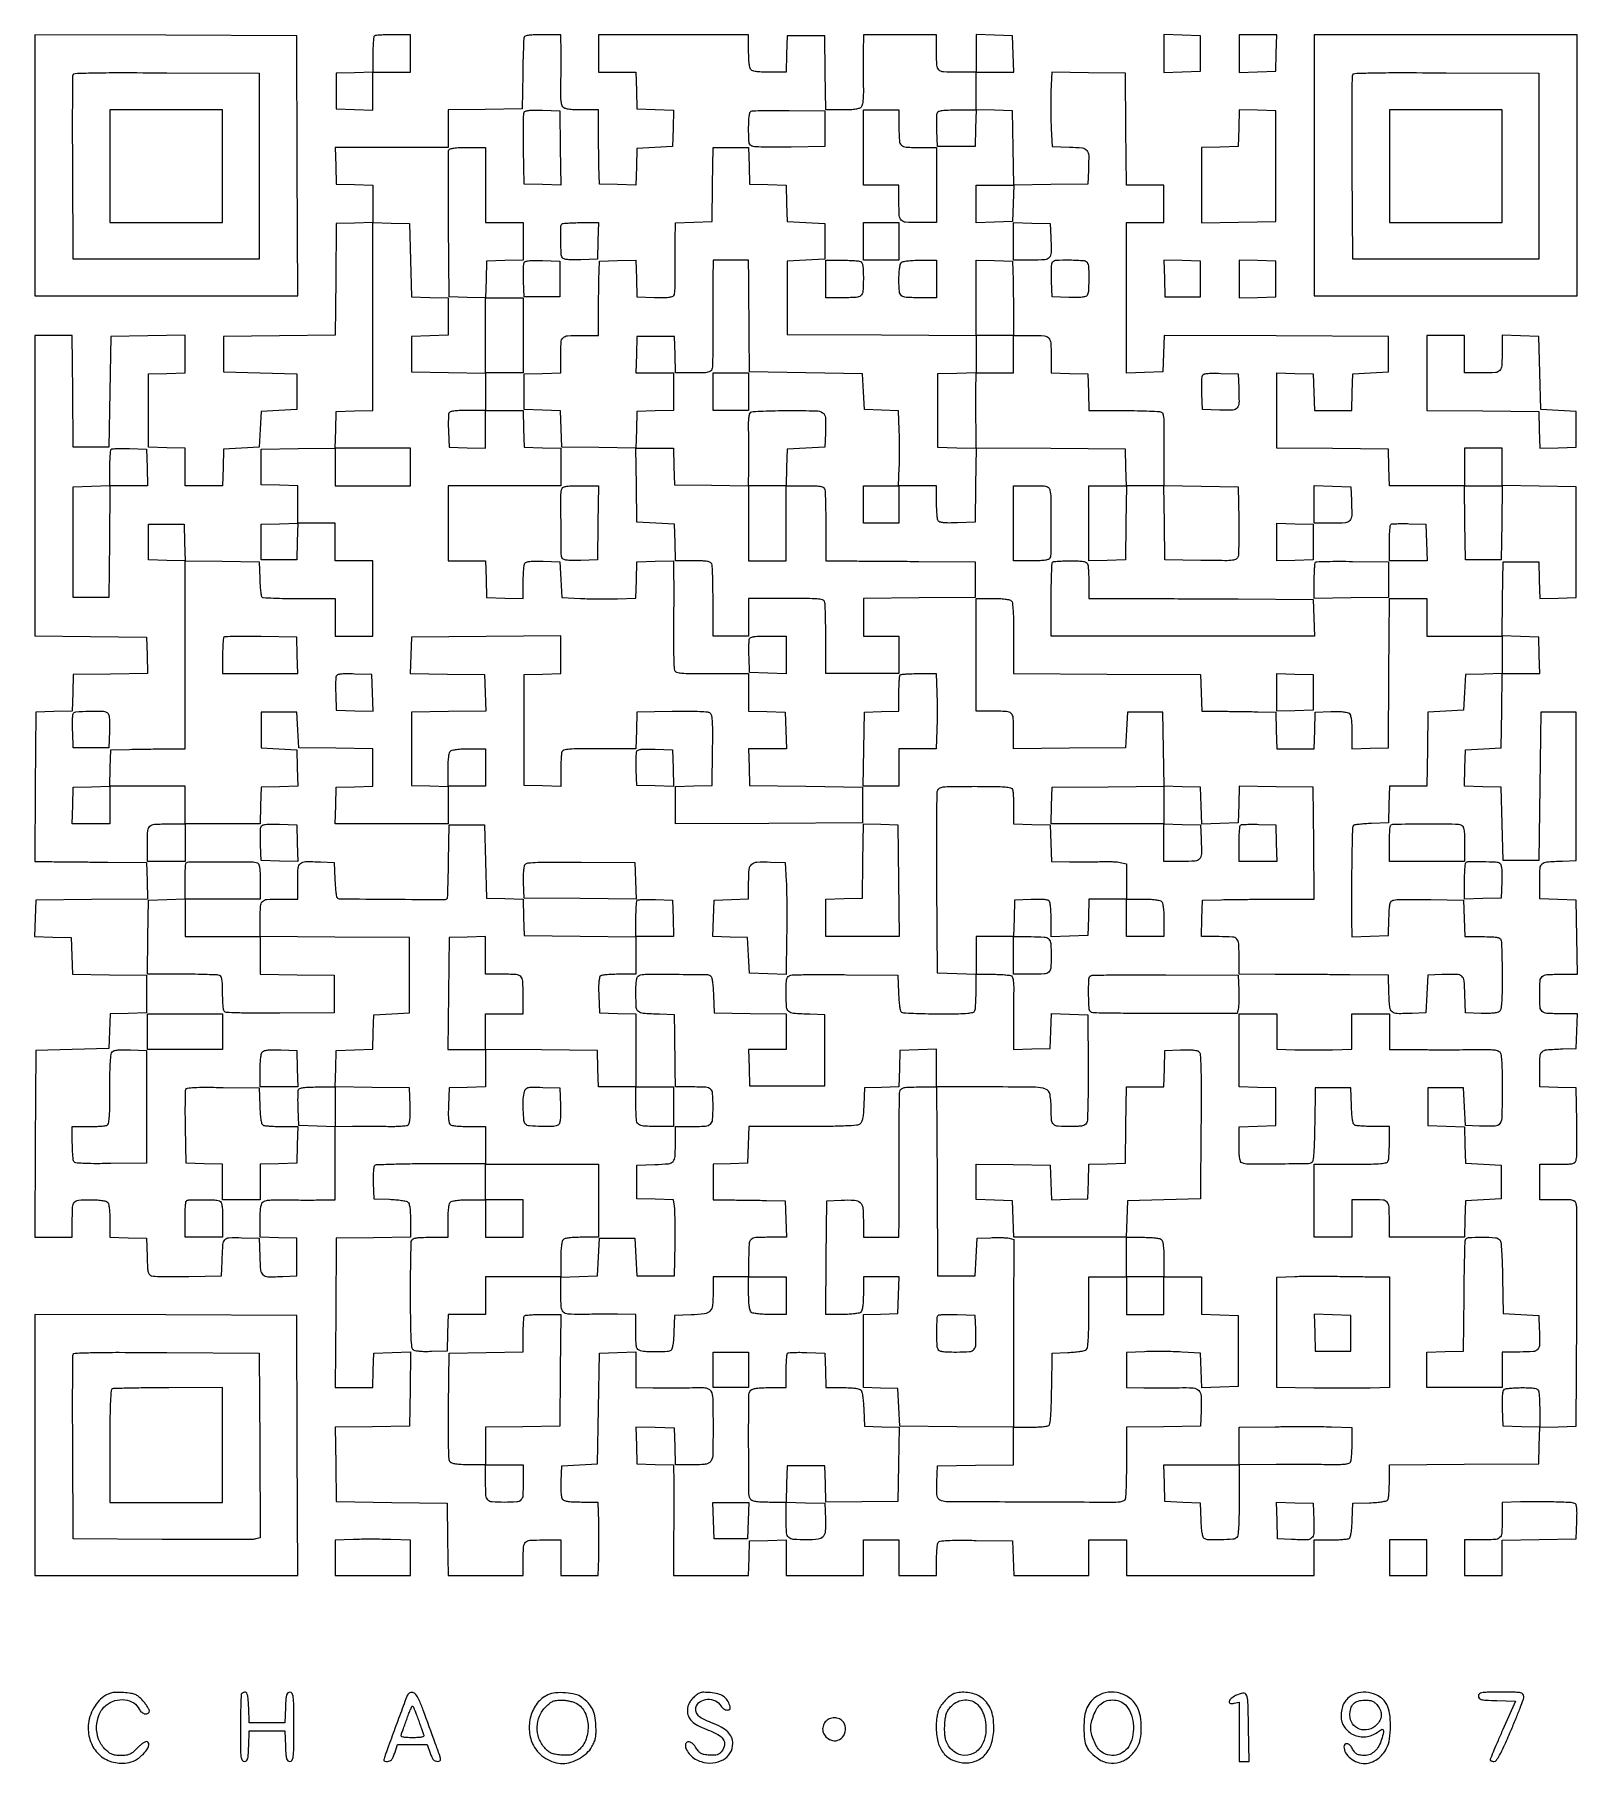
# Model space of a CAD drawing. Extents: x 156 to 936, y 95 to 969.
import ezdxf

# ---------------------------------------------------------------- set-up
doc = ezdxf.new("R2010")
doc.units = 0

msp = doc.modelspace()

# ---------------------------------------------------------------- linework, layer by layer
for points in [[(403.476657, 967.75, 0.077364), (403.28482, 966.796806, 0.001469), (403.075577, 961.726562, 0.003535), (402.890291, 955.796825, 0.002355), (402.758042, 949), (402.5, 931.5), (383.75, 931.227935), (365, 930.955869), (365, 921.477935), (365, 912), (336.462474, 912), (307.924948, 912), (308.212474, 902.75), (308.5, 893.5), (317.75, 893.212474), (327, 892.924948), (327, 883.5), (327, 874.075052), (317.75, 873.787526), (308.5, 873.5), (308.234453, 845.265547), (307.968906, 817.031094), (279.734453, 816.765547), (251.5, 816.5), (251.5, 807.5), (251.5, 798.5), (270, 798), (288.5, 797.5), (288.5, 788.5), (288.5, 779.5), (279.5, 779), (270.5, 778.5), (270, 769.5), (269.5, 760.5), (260.5, 760), (251.5, 759.5), (251.212474, 750.25), (250.924948, 741), (241.462474, 741), (232, 741), (232, 750.462474), (232, 759.924948), (222.75, 760.212474), (213.5, 760.5), (213.5, 779), (213.5, 797.5), (222.75, 797.787526), (232, 798.075052), (232, 807.559591), (232, 817.044131), (213.25, 816.772065), (194.5, 816.5), (194, 788.5), (193.5, 760.5), (184.5, 760.5), (175.5, 760.5), (175.234427, 788.75), (174.968853, 817), (165.484427, 817), (156, 817), (156, 741.015573), (156, 665.031147), (184.25, 664.765573), (212.5, 664.5), (212.787232, 655.272202), (213.074464, 646.044404), (194.287232, 645.772202), (175.5, 645.5), (175.212964, 636.287036), (174.925929, 627.074071), (165.712964, 626.787036), (156.5, 626.5), (156.237975, 588.75), (155.97595, 551), (164.737975, 550.913592, 0.000199), (169.377573, 550.869682, 0.000055), (176.65428, 550.804511, 0.000056), (184.891707, 550.732562, 0.000058), (193, 550.663592), (212.5, 550.5), (212.787319, 541.265637), (213.074638, 532.031273), (184.787319, 531.765637), (156.5, 531.5), (156.212977, 522.288016), (155.925954, 513.076031), (165.212977, 512.788016), (174.5, 512.5), (174.787236, 503.271928), (175.074471, 494.043857), (193.787236, 493.771928), (212.5, 493.5), (212.5, 484), (212.5, 474.5), (203.288393, 474.212982), (194.076786, 473.925964), (193.788393, 465.212982), (193.5, 456.5), (175, 456), (156.5, 455.5), (156.240208, 408.25), (155.980417, 361), (165.490208, 361), (175, 361), (175, 368.918213, -0.01065), (175.157481, 376.310519, -0.159949), (176.052708, 378.690254, -0.206765), (178.102218, 379.772902, -0.019554), (183.906989, 380, -0.012415), (187.136184, 379.91981, -0.021121), (189.825282, 379.672007, -0.021703), (191.888147, 379.301898, -0.142062), (192.8, 378.8, -0.144682), (193.310039, 377.861987, -0.021131), (193.677383, 375.701269, -0.02038), (193.921656, 372.847487, -0.011159), (194, 369.337526), (194, 361.075052), (203.25, 360.787526), (212.5, 360.5), (212.787398, 351.259666, 0.00489), (213.017269, 345.638586, 0.049911), (213.366243, 343.335649, 0.13999), (214.057919, 342.15054, 0.131433), (215.287398, 341.47415, 0.054074), (216.813387, 341.269145, 0.002906), (221.696923, 341.172986, 0.004518), (227.518327, 341.144811, 0.003277), (234, 341.214485), (250.5, 341.5), (250.75303, 349, -0.008062), (251.174048, 357.439007, -0.161069), (252.131127, 359.798383, -0.21244), (254.224343, 360.802761, -0.015449), (260.778718, 360.788514), (269.5, 360.5), (269.787398, 351.259666, 0.015844), (270.223546, 344.321238, 0.194277), (271.421808, 342.009645, 0.177046), (273.942653, 341.065605, 0.012739), (281.520917, 341.199088), (288.5, 341.5), (288.5, 351), (288.5, 360.5), (279.25, 360.787526), (270, 361.075052), (270, 369.415081, -0.009183), (270.074326, 373.461633, -0.02907), (270.330886, 376.158273, -0.04395), (270.773872, 377.962049, -0.138222), (271.47458, 378.978903, -0.125079), (272.589189, 379.508902, -0.024523), (274.802749, 379.834299, -0.020936), (277.814653, 380.000288, -0.00977), (281.72458, 379.975462, 0.003165), (285.717686, 379.89735, 0.001862), (290.492533, 379.851957, 0.001862), (295.264977, 379.842131, 0.00318), (299.25, 379.874114), (308, 380), (308, 398.5), (308, 417), (316.75, 417.122144, -0.002545), (320.750441, 417.157626, -0.001461), (325.573438, 417.161763, -0.00146), (330.420176, 417.137607, -0.002435), (334.5, 417.085494, 0.009201), (338.041398, 417.088187, 0.012489), (341.235583, 417.229267, 0.009454), (343.871408, 417.461883, 0.12225), (344.791346, 417.79792, 0.184206), (345.390058, 418.649184, 0.036716), (345.719975, 420.512687, 0.025673), (345.862563, 423.334218, 0.007957), (345.791346, 427.58457), (345.5, 436.5), (326.712768, 436.772202), (307.925536, 437.044404), (308.212768, 446.272202), (308.5, 455.5), (317.711607, 455.787018), (326.923214, 456.074036), (327.211607, 464.787018), (327.5, 473.5), (336.5, 474), (345.5, 474.5), (345.5, 493.5), (345.5, 512.5), (307.75, 512.762025), (270, 513.02405), (270, 520.930238, -0.011436), (270.170922, 528.402542, -0.17532), (271.142942, 530.748184, -0.195383), (273.349991, 531.800534, -0.014757), (280.106989, 532), (289, 532), (289, 540.980948, -0.01682), (289.227183, 547.732324, -0.202101), (290.372662, 550.009281, -0.176722), (292.88044, 550.941866, -0.012322), (300.520917, 550.800912), (307.5, 550.5), (307.794391, 542.005609, 0.00837), (307.964719, 538.693603, 0.012085), (308.234952, 535.773798, 0.007856), (308.555086, 533.36576, 0.160743), (308.880774, 532.719226, 0.196583), (310.240124, 532.14901, 0.000317), (336.756469, 531.928008, 0.000312), (363.28403, 531.740269, 0.20059), (364.623283, 532.28995, 0.189611), (364.783805, 532.658648, 0.000565), (364.96835, 537.971475, 0.003132), (365.133187, 544.001909, 0.001939), (365.254981, 551.088315), (365.5, 569.5), (374.5, 569.5), (383.5, 569.5), (384, 551), (384.5, 532.5), (393.712964, 532.212964), (402.925929, 531.925929), (403.212964, 522.712964), (403.5, 513.5), (431.75, 513.234427), (460, 512.968853), (460, 503.484427), (460, 494), (451.75, 493.984687, 0.009158), (448.496014, 493.919039, 0.01219), (445.544105, 493.733216, 0.009524), (443.10652, 493.473134, 0.110447), (442.208654, 493.150117, 0.190691), (441.608404, 492.324421, 0.03736), (441.278743, 490.481964, 0.025891), (441.136581, 487.674656, 0.007874), (441.208654, 483.41543), (441.5, 474.5), (450.75, 474.212474), (460, 473.924948), (460, 455.462474), (460, 437), (450.537526, 437), (441.075052, 437), (440.787526, 446.25), (440.5, 455.5), (412.25, 455.765573), (384, 456.031147), (384, 465.015573), (384, 474), (393.5, 474), (403, 474), (403, 483.393011, 0.013298), (402.809647, 490.54893, 0.19079), (401.767356, 492.820169, 0.18106), (399.429085, 493.823337, 0.011759), (391.918213, 494), (384, 494), (384, 503.537526), (384, 513.075052), (374.75, 512.787526), (365.5, 512.5), (365.234427, 484.25), (364.968853, 456), (374.484427, 456), (384, 456), (384, 446.537526), (384, 437.075052), (374.75, 436.787526), (365.5, 436.5), (365.208654, 427.58457, 0.007874), (365.136581, 423.325344, 0.025891), (365.278743, 420.518036, 0.03736), (365.608404, 418.675579, 0.190691), (366.208654, 417.849883, 0.110447), (367.10652, 417.526866, 0.009524), (369.544105, 417.266784, 0.01219), (372.496014, 417.080961, 0.009158), (375.75, 417.015313), (384, 417), (384, 407.562783), (384, 398.125567), (356.353852, 398.116636, 0.00304), (345.691322, 398.048371, 0.004826), (336.564764, 397.846332, 0.001315), (328.645234, 397.573666, 0.189302), (327.808995, 397.208995, 0.169259), (327.467594, 396.502346, 0.01156), (327.260896, 394.252146, 0.015488), (327.157577, 391.498887, 0.010955), (327.205143, 388.405143), (327.5, 380.5), (335.452616, 380.204288, -0.011934), (338.592986, 380.012379, -0.0156), (341.450258, 379.679152, -0.013166), (343.789339, 379.268892, -0.123819), (344.702616, 378.831844, -0.156497), (345.288032, 377.913663, -0.030117), (345.678965, 375.953999, -0.024212), (345.924697, 373.177532, -0.009965), (346, 369.399621), (346, 361.044131), (327.25, 360.772065), (308.5, 360.5), (308.237975, 322.75), (307.97595, 285), (317.449042, 285), (326.922134, 285), (327.211067, 293.75), (327.5, 302.5), (336.772204, 302.78782), (346.044409, 303.075639), (345.772204, 284.28782), (345.5, 265.5), (326.728016, 265.227854), (307.956032, 264.955708), (308.228016, 246.227854), (308.5, 227.5), (336.5, 227), (364.5, 226.5), (364.772559, 208.25), (365.045117, 190), (384.022559, 190), (403, 190), (403, 197.418213, -0.01257), (403.178205, 204.50542, -0.179949), (404.159562, 206.785965, -0.190034), (406.370658, 207.807402, -0.014293), (413.106989, 208), (422, 208), (422, 199), (422, 190), (431.461067, 190), (440.922134, 190), (441.211067, 198.75, 0.005602), (441.299424, 202.801474, 0.003022), (441.32218, 207.79375, 0.003009), (441.28401, 212.880934, 0.00473), (441.183587, 217.25), (440.867173, 227), (432.556031, 227, -0.009523), (428.627176, 227.074835, -0.027283), (425.909332, 227.327349, -0.038599), (424.057907, 227.749843, -0.145145), (423.078674, 228.405204, -0.126804), (422.594776, 229.431833, -0.023545), (422.298867, 231.514748, -0.021342), (422.157498, 234.264652, -0.01153), (422.206229, 237.655204), (422.5, 245.5), (431.5, 246), (440.5, 246.5), (441, 274.5), (441.5, 302.5), (450.75, 302.787526), (460, 303.075052), (460, 294.037526), (460, 285), (468.75, 284.881396, 0.003027), (472.795634, 284.851055, 0.001644), (477.768566, 284.860216, 0.001637), (482.828258, 284.902736, 0.002591), (487.164267, 284.975847, -0.004947), (492.91022, 285.045651, -0.042418), (495.470048, 284.8339, -0.105963), (496.919805, 284.25744, -0.123067), (497.914267, 283.160193, -0.118631), (498.848679, 279.579116, -0.004412), (498.992683, 265.541949, -0.004392), (498.889478, 251.499471, -0.119378), (497.964816, 247.934259, -0.124845), (497.035635, 246.91623, -0.095527), (495.637562, 246.33809, -0.043663), (493.254746, 246.064385, -0.006774), (488.502342, 246), (480.075052, 246), (479.787526, 255.25), (479.5, 264.5), (469.711989, 264.78667), (459.923978, 265.073341), (460.211989, 255.78667), (460.5, 246.5), (469.75, 246.212474), (479, 245.924948), (479.104921, 237.212474, -0.002637), (479.136096, 232.606405, -0.000738), (479.136226, 225.404602, -0.000744), (479.112224, 217.258948, -0.000783), (479.064156, 209.25), (478.91847, 190), (497.920302, 190), (516.922134, 190), (517.211067, 198.75), (517.5, 207.5), (526.75, 207.787526), (536, 208.075052), (536, 199.037526), (536, 190), (555.5, 190), (575, 190), (575, 199), (575, 208), (584, 208), (593, 208), (593, 199), (593, 190), (602.5, 190), (612, 190), (612.015313, 197.75, -0.009606), (612.080176, 200.811093, -0.012651), (612.263497, 203.597452, -0.010132), (612.520454, 205.897394, -0.108925), (612.838694, 206.773242, -0.226527), (613.873481, 207.421641, -0.01557), (617.410177, 207.716146, -0.013555), (622.874845, 207.85189, -0.003139), (632.073381, 207.773242), (650.5, 207.5), (650.788933, 198.75), (651.077866, 190), (670.038933, 190), (689, 190), (689, 199), (689, 208), (698.5, 208), (708, 208), (708, 199), (708, 190), (755.5, 190), (803, 190), (803, 199), (803, 208), (811.25, 208.015313, 0.008579), (814.497876, 208.077072, 0.011582), (817.430835, 208.251296, 0.008725), (819.854929, 208.494381, 0.112667), (820.706033, 208.797157, 0.192561), (821.236162, 209.533237, 0.02067), (821.666992, 211.63313, 0.020911), (822.005667, 214.460658, 0.010674), (822.206033, 218.031844), (822.5, 226.5), (830.968156, 226.793967, 0.010674), (834.539342, 226.994333, 0.020911), (837.36687, 227.333008, 0.02067), (839.466763, 227.763838, 0.192561), (840.202843, 228.293967, 0.112624), (840.505608, 229.144808, 0.008742), (840.748704, 231.565633, 0.011595), (840.922927, 234.494708, 0.008591), (840.984687, 237.737975), (841, 245.97595), (878.75, 246.237975), (916.5, 246.5), (916.787036, 255.712964), (917.074071, 264.925929), (926.287036, 265.212964), (935.5, 265.5), (935.776118, 320.5, 0.000946), (935.842591, 341.744487, 0.001484), (935.810983, 360.004687, 0.000367), (935.724204, 375.978155, 0.057952), (935.507066, 377.75, 0.122612), (934.851516, 379.003912, 0.154493), (933.732866, 379.672192, 0.053324), (931.54856, 379.947535, 0.004712), (925.980948, 380), (917, 380), (917, 389), (917, 398), (925.980948, 398, 0.004723), (931.546285, 398.052569, 0.05326), (933.733241, 398.32806, 0.153853), (934.855448, 398.996239, 0.122337), (935.516124, 400.25, 0.054093), (935.724896, 401.805286, 0.002845), (935.823778, 406.832812, 0.00446), (935.854068, 412.824029, 0.003227), (935.785177, 419.5), (935.5, 436.5), (926.25, 436.787526), (917, 437.075052), (917, 446.018474, -0.014194), (917.190094, 452.713321, -0.199365), (918.215838, 454.834916, -0.165063), (920.527107, 455.811311, -0.009054), (928.5, 456.245668), (935.5, 456.5), (935.788933, 465.25), (936.077866, 474), (928.12072, 474, -0.011255), (920.614992, 474.168976, -0.173553), (918.260316, 475.133305, -0.196937), (917.202336, 477.326211, -0.015155), (917, 484, -0.015139), (917.202091, 490.673146, -0.196758), (918.259008, 492.866152, -0.173711), (920.611431, 493.830791, -0.011291), (928.103853, 494), (936.044131, 494), (935.772065, 512.75), (935.5, 531.5), (926.25, 531.787526), (917, 532.075052), (917, 541.018474, -0.014194), (917.190094, 547.713321, -0.199365), (918.215838, 549.834916, -0.165063), (920.527107, 550.811311, -0.009054), (928.5, 551.245668), (935.5, 551.5), (935.5, 589), (935.5, 626.5), (926.5, 626.5), (917.5, 626.5), (917, 589), (916.5, 551.5), (907.5, 551.5), (898.5, 551.5), (898, 570), (897.5, 588.5), (888.212977, 588.788016), (878.925954, 589.076031), (879.212977, 598.288016), (879.5, 607.5), (888.5, 608), (897.5, 608.5), (897.772065, 627.25), (898.044131, 646), (907.559591, 646), (917.075052, 646), (916.787526, 655.25), (916.5, 664.5), (907.228074, 664.787816), (897.956148, 665.075632), (898.228074, 683.787816), (898.5, 702.5), (907.5, 702.5), (916.5, 702.5), (916.788016, 693.212977), (917.076031, 683.925954), (926.288016, 684.212977), (935.5, 684.5), (935.5, 712.5), (935.5, 740.5), (916.75, 740.772065), (898, 741.044131), (898, 750.522065), (898, 760), (888.5, 760), (879, 760), (879, 750.5), (879, 741), (860.037526, 741), (841.075052, 741), (840.787526, 750.25), (840.5, 759.5), (812.25, 759.765573), (784, 760.031147), (784, 779.053099), (784, 798.075052), (793.25, 797.787526), (802.5, 797.5), (802.787526, 788.25), (803.075052, 779), (812.5, 779), (821.924948, 779), (822.212474, 788.25), (822.5, 797.5), (831.5, 798), (840.5, 798.5), (840.5, 807.5), (840.5, 816.5), (783.787635, 816.758241), (727.07527, 817.016481), (726.787635, 807.758241), (726.5, 798.5), (717.25, 798.212474), (708, 797.924948), (708, 835.962474), (708, 874), (717.5, 874), (727, 874), (727, 883.5), (727, 893), (717.515573, 893), (708.031147, 893), (707.765573, 921.25), (707.5, 949.5), (688.867176, 949.771634), (670.234353, 950.043269), (669.867176, 940.271634, 0.006869), (669.762472, 935.876719, 0.004289), (669.754733, 930.726668, 0.004303), (669.834355, 925.64995, 0.007802), (670, 921.5), (670.5, 912.5), (679.240685, 912.211203, -0.017722), (685.777845, 911.762911, -0.198326), (688.02491, 910.54849, -0.170867), (688.937542, 908.011209, -0.012477), (688.800912, 900.479083), (688.5, 893.5), (669.772146, 893.228016), (651.044292, 892.956032), (650.772146, 911.728016), (650.5, 930.5), (641.25, 930.787526), (632, 931.075052), (632, 940.537526), (632, 950), (641.537526, 950), (651.075052, 950), (650.787526, 959.25), (650.5, 968.5), (641.25, 968.787526), (632, 969.075052), (632, 959.537526), (632, 950), (622.606989, 950, -0.013298), (615.45107, 950.190353, -0.19079), (613.179831, 951.232644, -0.18106), (612.176663, 953.570915, -0.011759), (612, 961.081787), (612, 969), (593.5, 969), (575, 969), (574.903093, 960.25, 0.002508), (574.878938, 956.263588, 0.001466), (574.887951, 951.486581, 0.001465), (574.924999, 946.705243, 0.002487), (574.987627, 942.70432, -0.009979), (574.990205, 938.846517, -0.020111), (574.809346, 935.810691, -0.022534), (574.47978, 933.550314, -0.126387), (573.962089, 932.45432, -0.14037), (572.954879, 931.766501, -0.042352), (571.134873, 931.329627, -0.028503), (568.425777, 931.074387, -0.009237), (564.399621, 931), (556.044131, 931), (555.772065, 949.75), (555.5, 968.5), (546, 968.5), (536.5, 968.5), (536.212474, 959.25), (535.924948, 950), (527.662474, 950, -0.011159), (524.152513, 950.078344, -0.02038), (521.298731, 950.322617, -0.021131), (519.138013, 950.689961, -0.144682), (518.2, 951.2, -0.144849), (517.689458, 952.139671, -0.021091), (517.322289, 954.306878, -0.020332), (517.07823, 957.171507, -0.011084), (517, 960.7), (517, 969), (479, 969), (441, 969), (441, 959.5), (441, 950), (450.462474, 950), (459.924948, 950), (460.212474, 940.75), (460.5, 931.5), (469.787023, 931.211984), (479.074046, 930.923969), (478.787023, 921.711984), (478.5, 912.5), (469.5, 912), (460.5, 911.5), (460.211984, 902.212977), (459.923969, 892.925954), (450.711984, 893.212977), (441.5, 893.5), (441.301866, 902.5, -0.001399), (441.222149, 906.648335, -0.000771), (441.146698, 911.720313, -0.000769), (441.086031, 916.863499, -0.001235), (441.051866, 921.25), (441, 931), (432.622445, 931, -0.009118), (428.55486, 931.074186, -0.028987), (425.848389, 931.330524, -0.043883), (424.03965, 931.773344, -0.13844), (423.021097, 932.47458, -0.125079), (422.491098, 933.589189, -0.024523), (422.165701, 935.802749, -0.020936), (421.999712, 938.814653, -0.00977), (422.024538, 942.72458, 0.003165), (422.10265, 946.717686, 0.001862), (422.148043, 951.492533, 0.001862), (422.157869, 956.264977, 0.00318), (422.125886, 960.25), (422, 969), (412.968615, 969, 0.008038), (408.79312, 968.932873, 0.024702), (405.976061, 968.702649, 0.032374), (404.117808, 968.334348, 0.244024)], [(327.666667, 968.333333, 0.174595), (327.400837, 967.768224, 0.005912), (327.195833, 965.278732, 0.010516), (327.048335, 962.289663, 0.007069), (327, 958.870859), (327, 950.075052), (317.75, 949.787526), (308.5, 949.5), (308.5, 940.5), (308.5, 931.5), (317.75, 931.212474), (327, 930.924948), (327, 940.462474), (327, 950), (336.5, 950), (346, 950), (346, 959.5), (346, 969), (337.166667, 969, 0.007039), (333.733476, 968.951666, 0.010477), (330.732292, 968.804167, 0.005871), (328.23216, 968.599192, 0.174709)], [(269.5, 902.5), (269.5, 855.5), (222.5, 855.5), (175.5, 855.5), (175.239372, 901.5, -0.000997), (175.174287, 919.225103, -0.001596), (175.197198, 934.357597, -0.000282), (175.267665, 947.72814, -0.090314), (175.461789, 948.759906, -0.301449), (176.45055, 949.464468, -0.003096), (185.402033, 949.70934, -0.005599), (198.68089, 949.841585, -0.001079), (222.722417, 949.759906), (269.5, 949.5)], [(916.5, 902.5), (916.5, 855.5), (869.5, 855.5), (822.5, 855.5), (822.239372, 901.5, -0.000997), (822.174287, 919.225103, -0.001596), (822.197198, 934.357597, -0.000282), (822.267665, 947.72814, -0.090314), (822.461789, 948.759906, -0.301449), (823.45055, 949.464468, -0.003096), (832.402033, 949.70934, -0.005599), (845.68089, 949.841585, -0.001079), (869.722417, 949.759906), (916.5, 949.5)], [(421.772204, 911.71218), (422.044409, 892.924361), (412.772204, 893.21218), (403.5, 893.5), (403.225464, 910.964868, -0.002823), (403.157086, 917.753462, -0.004215), (403.180851, 923.688445, -0.00185), (403.262501, 928.748662, -0.086861), (403.45911, 929.754039, -0.230482), (404.132433, 930.382988, -0.046818), (405.777796, 930.724608, -0.028677), (408.433667, 930.867661, -0.007362), (412.733647, 930.789171), (421.5, 930.5)], [(555.5, 921.5), (555.5, 912.5), (538.5, 912.214823, -0.003227), (531.824029, 912.145932, -0.00446), (525.832812, 912.176222, -0.002845), (520.805286, 912.275104, -0.054093), (519.25, 912.483876, -0.116741), (518.001221, 913.124423, -0.155787), (517.333483, 914.200609, -0.056344), (517.054455, 916.275528, -0.005276), (517, 921.435719, -0.009016), (517.069164, 925.270861, -0.025822), (517.302567, 927.9255, -0.033523), (517.674253, 929.701083, -0.230481), (518.25, 930.349083, -0.092061), (519.212108, 930.551853, -0.001699), (524.420313, 930.659746, -0.004124), (530.511466, 930.71497, -0.002738), (537.5, 930.682416), (555.5, 930.5)], [(593, 922.106989, 0.014768), (593.199638, 915.349521, 0.195511), (594.252746, 913.14255, 0.175208), (596.599988, 912.170753, 0.01141), (604.081787, 912), (612, 912), (612, 893), (612, 874), (603.106989, 874, -0.014768), (596.349521, 874.199638, -0.195511), (594.14255, 875.252746, -0.175208), (593.170753, 877.599988, -0.01141), (593, 885.081787), (593, 893), (584, 893), (575, 893), (575, 912), (575, 931), (584, 931), (593, 931)], [(631.787526, 921.75), (631.5, 912.5), (622, 912.5), (612.5, 912.5), (612.205027, 920.411609, -0.006569), (612.129541, 923.539392, -0.008656), (612.147568, 926.392336, -0.006579), (612.235027, 928.7687, -0.079281), (612.423642, 929.661609, -0.232778), (613.123343, 930.30951, -0.039419), (614.956055, 930.701615, -0.025999), (617.868536, 930.93507, -0.007), (622.506141, 931), (632.075052, 931)], [(384, 893), (384, 874), (393.5, 874), (403, 874), (403, 864.537526), (403, 855.075052), (393.75, 854.787526), (384.5, 854.5), (384.212474, 845.25), (383.924948, 836), (393.462474, 836), (403, 836), (403, 817), (403, 798), (393.5, 798), (384, 798), (384, 788.5), (384, 779), (393.462474, 779), (402.924948, 779), (403.212474, 769.75), (403.5, 760.5), (412.75, 760.212474), (422, 759.924948), (422, 750.462474), (422, 741), (393.5, 741), (365, 741), (365, 722), (365, 703), (374.462474, 703), (383.924948, 703), (384.212474, 693.75), (384.5, 684.5), (393.75, 684.212474), (403, 683.924948), (403.015313, 692.212474, -0.009129), (403.081038, 695.480966, -0.01216), (403.267102, 698.445387, -0.009485), (403.527498, 700.893389, -0.110544), (403.850966, 701.793098, -0.187221), (404.659703, 702.389362, -0.039341), (406.4185, 702.721251, -0.027159), (409.085459, 702.864234, -0.008519), (413.085653, 702.793098), (421.5, 702.5), (422, 693.5), (422.5, 684.5), (432, 684, 0.006688), (436.305002, 683.831124, 0.004024), (441.415803, 683.740217, 0.004029), (446.499409, 683.731673, 0.007025), (450.713371, 683.81776), (459.926742, 684.13552), (460.213371, 693.31776), (460.5, 702.5), (469.75, 702.787526), (479, 703.075052), (479.080676, 693.787526, -0.002103), (479.101938, 689.042563, -0.000698), (479.09414, 682.087586, -0.000695), (479.064017, 674.381045, -0.000791), (479.013221, 667, 0.003663), (479.005448, 660.167947, 0.005286), (479.106721, 654.126562, 0.002874), (479.275343, 649.031288, 0.082442), (479.539534, 647.75, 0.230772), (480.592314, 646.770531, 0.051098), (483.078851, 646.282953, 0.020667), (487.753634, 646.048109, 0.002216), (498.606989, 646), (517, 646), (517, 636.537526), (517, 627.075052), (526.25, 626.787526), (535.5, 626.5), (535.787526, 617.25), (536.075052, 608), (526.5, 608), (516.924948, 608), (517.212474, 598.75), (517.5, 589.5), (546, 589), (574.5, 588.5), (574.5, 579.5), (574.5, 570.5), (527.25, 570.240208), (480, 569.980417), (480, 579.452682), (480, 588.924948), (489.25, 589.212474), (498.5, 589.5), (498.7725, 607.108882, 0.003098), (498.858032, 616.326563, 0.015813), (498.711815, 621.448409, 0.024047), (498.368887, 624.604014, 0.182419), (497.641649, 625.882442, 0.151662), (496.312076, 626.431603, 0.011115), (492.32229, 626.705068, 0.011519), (486.653599, 626.836425, 0.00386), (478.369149, 626.773559), (460.5, 626.5), (460.212474, 617.25), (459.924948, 608), (441.569463, 608, 0.002478), (431.261417, 607.948905, 0.01833), (426.353605, 607.720189, 0.036362), (423.606062, 607.288297, 0.248902), (422.606989, 606.418213, 0.068543), (422.368898, 605.399219, 0.007277), (422.178303, 602.964077, 0.008872), (422.044383, 600.042924, 0.007017), (422, 596.880687), (422, 588.924948), (412.75, 589.212474), (403.5, 589.5), (403.5, 617.5), (403.5, 645.5), (412.75, 645.787526), (422, 646.075052), (422, 655.549551), (422, 665.02405), (384.25, 664.762025), (346.5, 664.5), (346.212768, 655.272202), (345.925536, 646.044404), (364.712768, 645.772202), (383.5, 645.5), (383.787232, 636.272202), (384.074464, 627.044404), (365.287232, 626.772202), (346.5, 626.5), (346.5, 608), (346.5, 589.5), (355.75, 589.212474), (365, 588.924948), (365, 597.262474, -0.01101), (365.078116, 600.809501, -0.020283), (365.321964, 603.684979, -0.021051), (365.688958, 605.858679, -0.145015), (366.2, 606.8, -0.144849), (367.139671, 607.310542, -0.021091), (369.306878, 607.677711, -0.020332), (372.171507, 607.92177, -0.011084), (375.7, 608), (384, 608), (384, 598.5), (384, 589), (374.5, 589), (365, 589), (365, 579.5), (365, 570), (336.462474, 570), (307.924948, 570), (308.212474, 579.25), (308.5, 588.5), (317.75, 588.787526), (327, 589.075052), (327, 598.515461), (327, 607.955869), (308.25, 608.227935), (289.5, 608.5), (289, 617.5), (288.5, 626.5), (279.5, 626.5), (270.5, 626.5), (270.5, 617.5), (270.5, 608.5), (279.5, 608), (288.5, 607.5), (288.787023, 598.288016), (289.074046, 589.076031), (279.787023, 588.788016), (270.5, 588.5), (270.212474, 579.25), (269.924948, 570), (250.962474, 570), (232, 570), (232, 560.5), (232, 551), (222.5, 551), (213, 551), (213, 559.893011, -0.014768), (213.199638, 566.650479, -0.195511), (214.252746, 568.85745, -0.175208), (216.599988, 569.829247, -0.01141), (224.081787, 570), (232, 570), (232, 579.5), (232, 589), (213, 589), (194, 589), (194, 579.5), (194, 570), (184.462474, 570), (174.924948, 570), (175.212474, 579.25), (175.5, 588.5), (184.712964, 588.787036), (193.925929, 589.074071), (194.212964, 598.287036), (194.5, 607.5), (204, 607.699908, -0.001205), (208.307436, 607.780162, -0.000722), (213.426562, 607.855807, -0.000722), (218.521956, 607.916383, -0.001257), (222.75, 607.949908), (232, 608), (232, 655.462474), (232, 702.924948), (222.75, 703.212474), (213.5, 703.5), (213.5, 712.5), (213.5, 721.5), (222.5, 721.5), (231.5, 721.5), (231.787236, 712.271928), (232.074471, 703.043857), (250.787236, 702.771928), (269.5, 702.5), (269.794391, 694.005609, 0.008279), (269.964083, 690.694214, 0.011972), (270.232402, 687.776348, 0.007724), (270.549842, 685.368688, 0.161087), (270.872093, 684.727907, 0.185963), (271.58443, 684.411783, 0.002216), (276.763418, 684.175895, 0.006297), (282.805731, 684.003704, 0.00403), (289.827702, 683.948685), (308, 683.952773), (308, 674.476387), (308, 665), (317.5, 665), (327, 665), (327, 684), (327, 703), (317.5, 703), (308, 703), (308, 712.5), (308, 722), (298.537526, 722), (289.075052, 722), (288.787526, 712.75), (288.5, 703.5), (279.5, 703.5), (270.5, 703.5), (270.5, 712.5), (270.5, 721.5), (279.75, 721.787526), (289, 722.075052), (289, 731.5), (289, 740.924948), (279.75, 741.212474), (270.5, 741.5), (270.5, 750.5), (270.5, 759.5), (289.212764, 759.771928), (307.925529, 760.043857), (308.212764, 769.271928), (308.5, 778.5), (317.75, 778.787526), (327, 779.075052), (327, 826.575052), (327, 874.075052), (336.25, 873.787526), (345.5, 873.5), (346, 855), (346.5, 836.5), (355.75, 836.212474), (365, 835.924948), (365, 826.5), (365, 817.075052), (355.75, 816.787526), (346.5, 816.5), (346.5, 807.5), (346.5, 798.5), (365.25, 798.227935), (384, 797.955869), (384, 816.940409), (384, 835.924948), (374.75, 836.212474), (365.5, 836.5), (365.232504, 872.983213, -0.00127), (365.165042, 887.059706, -0.002011), (365.186379, 899.121601, -0.000444), (365.257086, 909.707658, -0.089952), (365.451119, 910.733213, -0.238628), (366.108116, 911.328183, -0.033782), (367.950952, 911.701478, -0.02511), (370.762906, 911.9329, -0.007977), (374.968615, 912), (384, 912)], [(517.212474, 902.75), (517.5, 893.5), (526.712964, 893.212964), (535.925929, 892.925929), (536.212964, 883.712964), (536.5, 874.5), (546, 874), (555.5, 873.5), (555.5, 864.5), (555.5, 855.5), (546, 855), (536.5, 854.5), (536.5, 836), (536.5, 817.5), (584.25, 817.240303), (632, 816.980606), (632, 836.027829), (632, 855.075052), (641.25, 854.787526), (650.5, 854.5), (650.699908, 845, -0.001205), (650.780162, 840.692564, -0.000722), (650.855807, 835.573437, -0.000722), (650.916383, 830.478044, -0.001257), (650.949908, 826.25), (651, 817), (659.883369, 817, -0.01672), (666.551889, 816.776944, -0.200673), (668.806258, 815.651702, -0.168025), (669.798298, 813.159382, -0.010996), (669.986345, 805.287526), (670, 798.075052), (679.25, 797.787526), (688.5, 797.5), (688.787526, 788.25), (689.075052, 779), (706.787526, 778.984687, -0.004379), (713.670216, 778.918457, -0.006544), (719.682808, 778.72919, -0.003089), (724.773652, 778.470691, -0.127747), (725.813523, 778.136411, -0.187083), (726.427377, 777.304599, -0.036226), (726.793234, 775.437012, -0.025722), (726.989874, 772.616033, -0.008179), (726.99747, 768.401724, 0.001759), (726.952494, 764.326998, 0.001004), (726.92536, 759.404175, 0.001003), (726.917936, 754.450367, 0.001663), (726.933947, 750.272065), (727, 741.044131), (745.75, 740.772065), (764.5, 740.5), (764.785515, 724, -0.003365), (764.854083, 717.514051, -0.004618), (764.8226, 711.679339, -0.003021), (764.721453, 706.787513, -0.053798), (764.510825, 705.227537, -0.192257), (763.570865, 703.915285, -0.116339), (761.742373, 703.273205, -0.028681), (757.869625, 703.084378, -0.00158), (745.72531, 703.227537), (727.5, 703.5), (727.227935, 722.25), (726.955869, 741), (717.5, 741), (708.044131, 741), (707.772065, 722.25), (707.5, 703.5), (698.25, 703.212474), (689, 702.924948), (689, 721.962474), (689, 741), (698.537526, 741), (708.075052, 741), (707.787526, 750.25), (707.5, 759.5), (669.772109, 759.762004), (632.044219, 760.024007), (631.772109, 741.262004), (631.5, 722.5), (622.58457, 722.208654, -0.007874), (618.325344, 722.136581, -0.025891), (615.518036, 722.278743, -0.03736), (613.675579, 722.608404, -0.190691), (612.849883, 723.208654, -0.110447), (612.526866, 724.10652, -0.009524), (612.266784, 726.544105, -0.01219), (612.080961, 729.496014, -0.009158), (612.015313, 732.75), (612, 741), (602.5, 741), (593, 741), (593, 731.5), (593, 722), (584, 722), (575, 722), (575, 731.5), (575, 741), (583.929031, 741), (592.858062, 741), (593.179031, 750.25, 0.005721), (593.277667, 754.492642, 0.003235), (593.305096, 759.635835, 0.003229), (593.265701, 764.822952, 0.0053), (593.157467, 769.212417), (592.814934, 778.924833), (584.157467, 779.212417), (575.5, 779.5), (575, 788.5), (574.5, 797.5), (546, 798), (517.5, 798.5), (517.299228, 817.5, -0.000224), (517.218754, 825.452664, -0.000205), (517.142972, 833.635938, -0.000205), (517.081359, 840.936742, -0.000677), (517.049228, 845.75), (517, 855), (508, 855), (499, 855), (498.910624, 845.75, 0.001921), (498.883122, 841.025078, 0.000639), (498.878264, 834.101833, 0.000636), (498.89243, 826.431383, 0.000724), (498.925968, 819.086026, -0.00317), (498.92375, 812.280846, -0.00454), (498.82875, 806.248075, -0.002518), (498.676766, 801.160118, -0.068214), (498.447957, 799.836026, -0.165862), (497.733923, 798.869081, -0.104036), (496.425613, 798.31798, -0.042063), (494.016205, 798.058524, -0.005799), (488.970138, 798), (480.075052, 798), (479.787526, 807.25), (479.5, 816.5), (470, 816.5), (460.5, 816.5), (460.212474, 807.25), (459.924948, 798), (469.462474, 798), (479, 798), (479, 788.537526), (479, 779.075052), (469.75, 778.787526), (460.5, 778.5), (460.212474, 769.25), (459.924948, 760), (469.424948, 760), (478.924948, 760), (479.212474, 750.75), (479.5, 741.5), (498.25, 741.227935), (517, 740.955869), (517.122144, 749.727935, 0.003152), (517.152887, 753.762646, 0.001756), (517.142088, 758.677681, 0.001752), (517.096275, 763.650141, 0.002839), (517.018516, 767.876937, -0.007207), (516.974178, 772.467306, -0.026256), (517.140898, 775.375954, -0.040433), (517.500978, 777.242428, -0.18574), (518.146372, 778.111625, -0.127212), (519.213874, 778.455626, -0.00324), (524.310838, 778.721909, -0.006709), (530.338363, 778.916647, -0.004504), (537.230948, 778.984687, -0.004554), (551.078557, 778.870525, -0.135149), (554.413397, 777.889795, -0.250759), (555.839689, 775.425751, -0.019107), (555.800912, 767.479083), (555.5, 760.5), (546, 760), (536.5, 759.5), (536.212474, 750.25), (535.924948, 741), (545.355485, 741, -0.006167), (550.352225, 740.938368, -0.03292), (553.067801, 740.691976, -0.067404), (554.634535, 740.222896, -0.197218), (555.393011, 739.418213, -0.081401), (555.635772, 738.244542, -0.002396), (555.821697, 733.184475, -0.00474), (555.955951, 727.207024, -0.003244), (556, 720.418213), (556, 703), (565.25, 702.964932, -0.000596), (570.520227, 702.938673, -0.000112), (580.154688, 702.877029, -0.00012), (591.41044, 702.799789, -0.00011), (603, 702.714932), (631.5, 702.5), (631.5, 693.5), (631.5, 684.5), (603.25, 684.234427), (575, 683.968853), (575, 674.484427), (575, 665), (584, 665), (593, 665), (593, 655.5), (593, 646), (574.5, 646), (556, 646), (556, 663.418213, 0.003244), (555.955951, 670.207024, 0.00474), (555.821697, 676.184475, 0.002396), (555.635772, 681.244542, 0.081401), (555.393011, 682.418213, 0.25083), (554.38321, 683.291215, 0.035117), (551.561114, 683.721037, 0.017848), (546.521809, 683.949213, 0.002389), (535.893011, 684), (517, 684), (517, 674.5), (517, 665), (508, 665), (499, 665), (499, 682.418213, 0.003244), (498.955951, 689.207024, 0.00474), (498.821697, 695.184475, 0.002396), (498.635772, 700.244542, 0.081401), (498.393011, 701.418213, 0.192061), (497.655249, 702.216672, 0.070053), (496.160133, 702.688208, 0.03465), (493.587052, 702.936924, 0.006773), (488.930537, 703), (480.075052, 703), (479.787526, 712.25), (479.5, 721.5), (470, 722), (460.5, 722.5), (460.228016, 741.228016), (459.956031, 759.956031), (441.228016, 760.228016), (422.5, 760.5), (422.212964, 769.712964), (421.925929, 778.925929), (412.712964, 779.212964), (403.5, 779.5), (403.5, 788.5), (403.5, 797.5), (412.75, 797.787526), (422, 798.075052), (422, 805.955738, -0.011491), (422.171283, 813.407908, -0.175559), (423.143776, 815.750156, -0.19511), (425.350994, 816.800898, -0.014732), (432.106989, 817), (441, 817), (441.050092, 826.25, -0.001257), (441.083617, 830.478044, -0.000722), (441.144193, 835.573437, -0.000722), (441.219838, 840.692564, -0.001205), (441.300092, 845), (441.5, 854.5), (450.711984, 854.787023), (459.923969, 855.074046), (460.211984, 845.787023), (460.5, 836.5), (469.41543, 836.208654, 0.007966), (473.66478, 836.137534, 0.025648), (476.487929, 836.280171, 0.036644), (478.353825, 836.610119, 0.183483), (479.208002, 837.208654, 0.123557), (479.544863, 838.129222, 0.009587), (479.771387, 840.764417, 0.01264), (479.903375, 843.958601, 0.009309), (479.894176, 847.5, -0.002937), (479.831617, 851.577232, -0.001766), (479.802896, 856.415539, -0.001769), (479.80835, 861.226541, -0.00309), (479.851604, 865.212474), (480, 873.924948), (489.25, 874.212474), (498.5, 874.5), (498.772065, 893.25), (499.044131, 912), (507.984539, 912), (516.924948, 912)], [(669.800912, 866.520917, -0.012322), (669.941866, 858.88044, -0.176722), (669.009281, 856.372662, -0.202101), (666.732324, 855.227183, -0.01682), (659.980948, 855), (651, 855), (651, 864.537526), (651, 874.075052), (660.25, 873.787526), (669.5, 873.5)], [(440.787526, 864.75), (440.5, 855.5), (432.085653, 855.206902, -0.008519), (428.085459, 855.135766, -0.027159), (425.4185, 855.278749, -0.039341), (423.659703, 855.610638, -0.187221), (422.850966, 856.206902, -0.131906), (422.206577, 858.26788, -0.007493), (422.033407, 864.992136, -0.005877), (422.040216, 871.8478, -0.195602), (422.666667, 873.333333, -0.174822), (423.232541, 873.599219, -0.00583), (425.743315, 873.804167, -0.010438), (428.756615, 873.951668, -0.007009), (432.204192, 874), (441.075052, 874)], [(421.5, 845.5), (421.5, 836.5), (412.5, 836.5), (403.5, 836.5), (403.205027, 844.411609, -0.006757), (403.130652, 847.542211, -0.008847), (403.151984, 850.403842, -0.006825), (403.2445, 852.787219, -0.078651), (403.438673, 853.700781, -0.222283), (404.127059, 854.364206, -0.05328), (405.715903, 854.724548, -0.030281), (408.338027, 854.871594, -0.007113), (412.733647, 854.789171), (421.5, 854.5)], [(573.418213, 854.393011, -0.18666), (574.209997, 853.676577, -0.072682), (574.683962, 852.251766, -0.036534), (574.93529, 849.820122, -0.007489), (575, 845.5, -0.016928), (574.787494, 839.225197, -0.201251), (573.720139, 837.097177, -0.16771), (571.358591, 836.163873, -0.011011), (563.918213, 836), (556, 836), (556, 845.5), (556, 855), (563.918213, 855, -0.00705), (567.066073, 854.955615, -0.008902), (569.9751, 854.821697, -0.007317), (572.400281, 854.631074, -0.06844)], [(612, 845.5), (612, 836), (604.081787, 836, -0.01065), (596.689481, 836.157481, -0.159949), (594.309746, 837.052708, -0.206765), (593.227098, 839.102218, -0.019554), (593, 844.906989, -0.012415), (593.08019, 848.136184, -0.021121), (593.327993, 850.825282, -0.021703), (593.698102, 852.888147, -0.142062), (594.2, 853.8, -0.144849), (595.139671, 854.310542, -0.021091), (597.306878, 854.677711, -0.020332), (600.171507, 854.92177, -0.011084), (603.7, 855), (612, 855)], [(688.393011, 853.418213, -0.084529), (688.923441, 850.770951, -0.011036), (688.963962, 845.001062, -0.008945), (688.771604, 839.163368, -0.129339), (688.149034, 837.206902, -0.187221), (687.340297, 836.610638, -0.039341), (685.5815, 836.278749, -0.027159), (682.914541, 836.135766, -0.008519), (678.914347, 836.206902), (670.5, 836.5), (670.205027, 844.411609, -0.006569), (670.129541, 847.539392, -0.008656), (670.147568, 850.392336, -0.006579), (670.235027, 852.7687, -0.079281), (670.423642, 853.661609, -0.29562), (672.229032, 854.976623, -0.017051), (679.405167, 855.124149, -0.01715), (686.575238, 854.780866, -0.288164)], [(632, 807.536212), (632, 798.072424), (622.25, 797.786212), (612.5, 797.5), (612.5, 779), (612.5, 760.5), (622.307769, 760.213091), (632.115538, 759.926182), (631.995755, 769.713091, -0.001427), (631.954295, 774.131242, -0.000874), (631.929375, 779.342283, -0.000876), (631.922754, 784.502344, -0.001559), (631.937986, 788.75), (632, 798), (641.5, 798), (651, 798), (651, 807.5), (651, 817), (641.5, 817), (632, 817)], [(860, 798.015573), (860, 779.031147), (888.25, 778.765573), (916.5, 778.5), (916.788016, 769.212977), (917.076031, 759.925954), (926.288016, 760.212977), (935.5, 760.5), (935.5, 769.5), (935.5, 778.5), (926.5, 779), (917.5, 779.5), (917, 798), (916.5, 816.5), (907.25, 816.787526), (898, 817.075052), (898, 809.119313, -0.01133), (897.829774, 801.607881, -0.174856), (896.858669, 799.255648, -0.19591), (894.651936, 798.200175, -0.014805), (887.893011, 798), (879, 798), (879, 807.5), (879, 817), (869.5, 817), (860, 817)], [(764.800912, 790.520917, -0.011928), (764.949111, 782.817355, -0.176334), (764.027485, 780.321246, -0.210428), (761.784833, 779.229016, -0.017872), (755.221282, 779.211486), (746.5, 779.5), (746.205027, 787.411609, -0.006757), (746.130652, 790.542211, -0.008847), (746.151984, 793.403842, -0.006825), (746.2445, 795.787219, -0.078651), (746.438673, 796.700781, -0.222283), (747.127059, 797.364206, -0.05328), (748.715903, 797.724548, -0.030281), (751.338027, 797.871594, -0.007113), (755.733647, 797.789171), (764.5, 797.5)], [(365.423642, 777.661609, 0.079281), (365.235027, 776.7687, 0.006579), (365.147568, 774.392336, 0.008656), (365.129541, 771.539392, 0.006569), (365.205027, 768.411609), (365.5, 760.5), (374.75, 760.212474), (384, 759.924948), (384, 769.462474), (384, 779), (374.968615, 779, 0.007593), (370.620517, 778.933967, 0.027242), (367.854544, 778.698735, 0.041413), (366.106941, 778.304101, 0.228749)], [(212.787526, 750.25), (213.075052, 741), (203.553099, 741), (194.031147, 741), (193.765573, 712.75), (193.5, 684.5), (184.5, 684.5), (175.5, 684.5), (175.5, 712.5), (175.5, 740.5), (184.75, 740.787526), (194, 741.075052), (194, 749.870859, -0.007448), (194.050966, 753.292182, -0.011013), (194.206402, 756.2893, -0.006441), (194.422837, 758.7788, -0.173149), (194.702644, 759.369311, -0.179987), (195.290922, 759.638564, -0.007016), (197.709672, 759.781547, -0.011703), (200.626528, 759.84459, -0.007913), (203.952644, 759.785977), (212.5, 759.5)], [(440.772065, 722.25), (440.5, 703.5), (432.085653, 703.206902, -0.008562), (428.11004, 703.136548, -0.02678), (425.440272, 703.278116, -0.038072), (423.673037, 703.604506, -0.191926), (422.881931, 704.19104, -0.136255), (422.262953, 706.321665, -0.001491), (422.126974, 721.585536, -0.002073), (422.100382, 736.522387, -0.091262), (422.672129, 739.587966, -0.217275), (423.373901, 740.277343, -0.050135), (425.021363, 740.695208, -0.029684), (427.710031, 740.934775, -0.00738), (432.129054, 741), (441.044131, 741)], [(669.33018, 738.75, -0.057138), (669.808488, 734.922791, -0.002403), (669.882231, 721.197078, -0.001669), (669.843117, 707.087608, -0.090319), (669.349589, 704.468631, -0.208851), (668.634165, 703.742819, -0.056748), (667.044118, 703.307129, -0.031368), (664.395501, 703.064484, -0.007161), (659.893011, 703), (651, 703), (651, 722), (651, 741), (659.891592, 741, -0.004791), (665.396649, 740.947244, -0.053764), (667.564348, 740.671358, -0.154685), (668.676662, 740.003164, -0.121702)], [(821.800912, 733.520917, -0.012322), (821.941866, 725.88044, -0.176722), (821.009281, 723.372662, -0.202101), (818.732324, 722.227183, -0.01682), (811.980948, 722), (803, 722), (803, 731.537526), (803, 741.075052), (812.25, 740.787526), (821.5, 740.5)], [(859.787526, 712.25), (860.075052, 703), (850.537526, 703), (841, 703), (841, 711.833333, -0.007416), (841.050964, 715.269043, -0.010972), (841.206402, 718.278277, -0.006396), (841.422807, 720.77838, -0.173269), (841.702644, 721.369311, -0.179987), (842.290922, 721.638564, -0.007016), (844.709672, 721.781547, -0.011703), (847.626528, 721.84459, -0.007913), (850.952644, 721.785977), (859.5, 721.5)], [(688.393011, 701.418213, -0.06844), (688.631074, 700.400281, -0.007317), (688.821697, 697.9751, -0.008902), (688.955615, 695.066073, -0.00705), (689, 691.918213), (689, 684), (707.75, 683.969939, -0.000536), (717.478506, 683.943918, -0.000165), (732.154688, 683.884102, -0.000165), (748.576349, 683.806345, -0.000181), (764.5, 683.719939), (802.5, 683.5), (802.787526, 674.25), (803.075052, 665), (736.537526, 665), (670, 665), (670, 683.333333, -0.0034), (670.048122, 690.408987, -0.005368), (670.195833, 696.477083, -0.001621), (670.396742, 701.718151, -0.188134), (670.666667, 702.333333, -0.17274), (671.225589, 702.598717, -0.006592), (673.553989, 702.804167, -0.011152), (676.359193, 702.951638, -0.007555), (679.559678, 703, -0.007572), (683.844582, 702.935105, -0.036743), (686.261382, 702.683483, -0.072956), (687.678861, 702.209264, -0.186076)], [(840.5, 693.5), (840.5, 684.5), (821.75, 684.227935), (803, 683.955869), (803, 692.811268, -0.006837), (803.04705, 696.25169, -0.01021), (803.190675, 699.256068, -0.005595), (803.390065, 701.762643, -0.175475), (803.649107, 702.315773, -0.191484), (804.248868, 702.57432, -0.001602), (809.424676, 702.705926, -0.005369), (815.413768, 702.774691, -0.003396), (822.399107, 702.73244), (840.5, 702.5)], [(649.8, 682.8, -0.170914), (650.380244, 681.589051, -0.011295), (650.716274, 677.677433, -0.011913), (650.936041, 672.085629, -0.003864), (651, 663.809792), (651, 646.019583), (698.25, 645.759792), (745.5, 645.5), (745.787526, 636.25), (746.075052, 627), (755.787526, 626.948134, -0.001237), (760.15956, 626.913972, -0.000768), (765.290711, 626.853302, -0.00077), (770.354211, 626.777851, -0.001393), (774.5, 626.698134), (783.5, 626.5), (783.787526, 617.25), (784.075052, 608), (793.5, 608), (802.924948, 608), (803.212474, 617.25), (803.5, 626.5), (811.344796, 626.793771, -0.01153), (814.735348, 626.842502, -0.021342), (817.485252, 626.701133, -0.023545), (819.568167, 626.405224, -0.126804), (820.594796, 625.921326, -0.145738), (821.251584, 624.937491, -0.038412), (821.673607, 623.071383, -0.027071), (821.925531, 620.32561, -0.009341), (822, 616.340029), (822, 607.924948), (831.25, 608.212474), (840.5, 608.5), (840.762025, 646.25), (841.02405, 684), (850.512025, 684), (860, 684), (860, 674.5), (860, 665), (879, 665), (898, 665), (898, 655.537526), (898, 646.075052), (888.75, 645.787526), (879.5, 645.5), (879, 636.5), (878.5, 627.5), (869.5, 627), (860.5, 626.5), (860.227935, 607.75), (859.955869, 589), (850.515461, 589), (841.075052, 589), (840.787526, 579.75), (840.5, 570.5), (832.005609, 570.205609, 0.007716), (828.697985, 570.039843, 0.011266), (825.792108, 569.783358, 0.006916), (823.386255, 569.482522, 0.163219), (822.781559, 569.181559, 0.193376), (822.297546, 568.047403, 0.000752), (822.014228, 553.754632, 0.003901), (821.851518, 538.279375, 0.003181), (821.912004, 521.712474), (822, 512.924948), (831.25, 513.212474), (840.5, 513.5), (840.788797, 522.240685, -0.005372), (841.019838, 527.515509, -0.052168), (841.373062, 529.721695, -0.141216), (842.065223, 530.867084, -0.12694), (843.288797, 531.526201, -0.054081), (844.813989, 531.731075, -0.002903), (849.697334, 531.827117, -0.004516), (855.518427, 531.855215, -0.003275), (862, 531.785515), (878.5, 531.5), (878.787526, 522.25), (879.075052, 513), (887.930537, 513, -0.006773), (892.587052, 512.936924, -0.03465), (895.160133, 512.688208, -0.070053), (896.655249, 512.216672, -0.192061), (897.393011, 511.418213, -0.080983), (897.635568, 510.250423, -0.002541), (897.821697, 505.367318, -0.004891), (897.955938, 499.590857, -0.003363), (898, 493.040657, -0.00346), (897.940363, 484.422829, -0.01606), (897.711725, 479.451262, -0.023285), (897.321155, 476.333764, -0.178582), (896.594796, 475.078674, -0.126804), (895.568167, 474.594776, -0.023545), (893.485252, 474.298867, -0.021342), (890.735348, 474.157498, -0.01153), (887.344796, 474.206229), (879.5, 474.5), (879.212602, 483.740334, 0.015844), (878.776454, 490.678762, 0.194277), (877.578192, 492.990355, 0.177046), (875.057347, 493.934395, 0.012739), (867.479083, 493.800912), (860.5, 493.5), (860, 484), (859.5, 474.5), (852.520917, 474.199088, -0.012739), (844.942653, 474.065605, -0.177046), (842.421808, 475.009645, -0.194277), (841.223546, 477.321238, -0.015844), (840.787398, 484.259666), (840.5, 493.5), (821, 493.689751, 0.000481), (812.209569, 493.766838, 0.000296), (801.867188, 493.841461, 0.000297), (791.643482, 493.903091, 0.000533), (783.25, 493.939751), (765, 494), (765, 501.918213, 0.011435), (764.828811, 509.402343, 0.175657), (763.85465, 511.748828, 0.195156), (761.642834, 512.801097, 0.014649), (754.855485, 513), (745.924948, 513), (746.212474, 522.25), (746.5, 531.5), (756, 531.699908, -0.002316), (760.902215, 531.780345, -0.000732), (768.221762, 531.855807, -0.000731), (776.38435, 531.916063, -0.000812), (784.265573, 531.949908), (803.031147, 532), (802.765573, 560.25), (802.5, 588.5), (783.787816, 588.771926), (765.075632, 589.043852), (764.787816, 579.771926), (764.5, 570.5), (755.288016, 570.212977), (746.076031, 569.925954), (745.788016, 579.212977), (745.5, 588.5), (736.25, 588.787526), (727, 589.075052), (727, 579.575052), (727, 570.075052), (736.25, 569.787526), (745.5, 569.5), (745.800912, 562.520917, -0.012322), (745.941866, 554.88044, -0.176722), (745.009281, 552.372662, -0.202101), (742.732324, 551.227183, -0.01682), (735.980948, 551), (727, 551), (727, 560.5), (727, 570), (698.462474, 570), (669.924948, 570), (670.212474, 579.25), (670.5, 588.5), (698.772008, 588.765611), (727.044016, 589.031221), (726.772008, 607.765611), (726.5, 626.5), (717.5, 626.5), (708.5, 626.5), (708, 617.5), (707.5, 608.5), (679.25, 608.234427), (651, 607.968853), (651, 616.877438, 0.014719), (650.800668, 623.647306, 0.195363), (649.747909, 625.856288, 0.175394), (647.400983, 626.829067, 0.01142), (639.918213, 627), (632, 627), (632, 655.5), (632, 684), (640.3, 684, -0.011084), (643.828493, 683.92177, -0.020332), (646.693122, 683.677711, -0.021091), (648.860329, 683.310542, -0.144849)], [(251.688496, 664.355163, 0.173835), (251.414153, 663.774183, 0.006189), (251.202246, 661.274121, 0.010778), (251.049929, 658.268052, 0.007268), (251, 654.833333), (251, 646), (270.037526, 646), (289.075052, 646), (288.787526, 655.25), (288.5, 664.5), (270.438496, 664.77183, 0.003617), (263.465536, 664.826322, 0.0057), (257.480314, 664.761564, 0.001798), (252.321579, 664.628369, 0.19128)], [(536, 655.462474), (536, 645.924948), (526.75, 646.212474), (517.5, 646.5), (517.205027, 654.411609, -0.006569), (517.129541, 657.539392, -0.008656), (517.147568, 660.392336, -0.006579), (517.235027, 662.7687, -0.079281), (517.423642, 663.661609, -0.228749), (518.106941, 664.304101, -0.041413), (519.854544, 664.698735, -0.027242), (522.620517, 664.933967, -0.007593), (526.968615, 665), (536, 665)], [(308.438673, 644.700781, 0.078651), (308.2445, 643.787219, 0.006825), (308.151984, 641.403842, 0.008847), (308.130652, 638.542211, 0.006757), (308.205027, 635.411609), (308.5, 627.5), (317.788029, 627.211971), (327.076058, 626.923942), (326.788029, 636.211971), (326.5, 645.5), (317.733647, 645.789171, 0.007113), (313.338027, 645.871594, 0.030281), (310.715903, 645.724548, 0.05328), (309.127059, 645.364206, 0.222283)], [(612.18138, 636.5, -0.005281), (612.280715, 632.17526, -0.003101), (612.312811, 627, -0.003101), (612.280715, 621.82474, -0.005281), (612.18138, 617.5), (611.86276, 608), (602.43138, 608), (593, 608), (593, 598.5), (593, 589), (583.977935, 589), (574.955869, 589), (575.227935, 607.75), (575.5, 626.5), (584.25, 626.788933), (593, 627.077866), (593, 635.872266, -0.00707), (593.048335, 639.290531, -0.010518), (593.195833, 642.279145, -0.005914), (593.400838, 644.768239, -0.174591), (593.666667, 645.333333, -0.1745), (594.231456, 645.59914, -0.005947), (596.712135, 645.804167, -0.010549), (599.691164, 645.951663, -0.007094), (603.098047, 646), (611.86276, 646)], [(192.793098, 626.149034, -0.187221), (193.389362, 625.340297, -0.039341), (193.721251, 623.5815, -0.027159), (193.864234, 620.914541, -0.008519), (193.793098, 616.914347), (193.5, 608.5), (184.5, 608.5), (175.5, 608.5), (175.205027, 616.411609, -0.006569), (175.129541, 619.539392, -0.008656), (175.147568, 622.392336, -0.006579), (175.235027, 624.7687, -0.079281), (175.423642, 625.661609, -0.291006), (176.792989, 626.676936, -0.010899), (183.47867, 627.010502, -0.015169), (190.04663, 626.995525, -0.133972)], [(478.788029, 598.211971), (479.076058, 588.923942), (469.788029, 589.211971), (460.5, 589.5), (460.205027, 597.411609, -0.006757), (460.130652, 600.542211, -0.008847), (460.151984, 603.403842, -0.006825), (460.2445, 605.787219, -0.078651), (460.438673, 606.700781, -0.222283), (461.127059, 607.364206, -0.05328), (462.715903, 607.724548, -0.030281), (465.338027, 607.871594, -0.007113), (469.733647, 607.789171), (478.5, 607.5)], [(650.393011, 587.418213, -0.068336), (650.631047, 586.40135, -0.007357), (650.821697, 583.986123, -0.008933), (650.955612, 581.089223, -0.007082), (651, 577.955738), (651, 570.075052), (660.25, 569.787526), (669.5, 569.5), (669.787526, 560.25), (670.075052, 551), (679.287526, 550.856866, 0.00313), (683.301884, 550.819633, 0.002302), (687.751414, 550.826705, 0.002325), (691.961136, 550.872356, 0.005181), (695.164098, 550.955188, -0.010432), (697.941821, 550.997842, -0.009804), (700.777101, 550.92662, -0.009817), (703.287778, 550.764822, -0.033066), (704.914098, 550.518867), (708, 549.841089), (708, 540.920545), (708, 532), (716.3, 532, -0.011084), (719.828493, 531.92177, -0.020332), (722.693122, 531.677711, -0.021091), (724.860329, 531.310542, -0.144849), (725.8, 530.8, -0.144849), (726.310542, 529.860329, -0.021091), (726.677711, 527.693122, -0.020332), (726.92177, 524.828493, -0.011084), (727, 521.3), (727, 513), (717.5, 513), (708, 513), (708, 522.5), (708, 532), (698.537526, 532), (689.075052, 532), (688.787526, 522.75), (688.5, 513.5), (679.25, 513.212474), (670, 512.924948), (669.984687, 521.212474, 0.009129), (669.918962, 524.480966, 0.01216), (669.732898, 527.445387, 0.009485), (669.472502, 529.893389, 0.110544), (669.149034, 530.793098, 0.187221), (668.340297, 531.389362, 0.039341), (666.5815, 531.721251, 0.027159), (663.914541, 531.864234, 0.008519), (659.914347, 531.793098), (651.5, 531.5), (651.212474, 522.25), (650.924948, 513), (659.845843, 513, -0.015091), (666.469812, 512.800024, -0.183623), (668.74524, 511.774143, -0.182517), (669.772035, 509.493107, -0.014877), (669.986345, 502.831787, -0.018669), (669.786903, 497.123493, -0.197432), (668.768801, 495.079432, -0.168454), (666.525211, 494.170116, -0.012823), (659.893011, 494), (651, 494), (651, 503.5), (651, 513), (641.5, 513), (632, 513), (632, 503.5), (632, 494), (640.25, 493.984687, -0.00947), (643.507293, 493.916937, -0.012511), (646.46943, 493.724851, -0.00995), (648.914757, 493.455576, -0.109274), (649.837423, 493.12164, -0.18441), (650.467082, 492.277935, -0.039647), (650.830869, 490.456721, -0.026717), (651.011215, 487.663692, -0.00795), (650.990516, 483.386953, 0.002541), (650.926738, 479.313859, 0.001441), (650.8888, 474.382332, 0.001439), (650.879196, 469.412753, 0.002372), (650.903093, 465.212474), (651, 455.924948), (660.25, 456.212474), (669.5, 456.5), (669.789473, 465.287003), (670.078945, 474.074007), (679.289473, 473.787003), (688.5, 473.5), (688.667146, 447.029445, -0.003166), (688.666965, 436.44743, -0.00536), (688.5157, 427.585739, -0.002481), (688.274697, 420.229169, -0.113911), (687.881962, 418.779445, -0.128676), (687.055518, 417.887579, -0.086261), (685.765715, 417.349221, -0.045853), (683.677732, 417.072689, -0.010008), (680.046604, 417, -0.012895), (673.480232, 417.169374, -0.166658), (671.238851, 418.069438, -0.197826), (670.216186, 420.092445, -0.019363), (670, 425.67273, 0.039719), (669.404474, 433.157733, 0.269083), (667.146712, 435.924129, 0.087787), (662.019193, 436.886095, 0.002582), (639.959254, 437), (611.988876, 437), (612.244438, 389.25), (612.5, 341.5), (622, 341.5), (631.5, 341.5), (632, 351), (632.5, 360.5), (639.479083, 360.800912, -0.008649), (642.318008, 360.874147, -0.009431), (645.076993, 360.845539, -0.00897), (647.434191, 360.73427, -0.04523), (648.735385, 360.530278), (651.012603, 359.958733), (650.957619, 321.729366, 0.000148), (650.94013, 306.414102, 0.000178), (650.933086, 292.012689, 0.000152), (650.935163, 279.880214, 0.001197), (650.951317, 274.25), (651, 265), (659.25, 265.015313, 0.008715), (662.499311, 265.077986, 0.011727), (665.436726, 265.254937, 0.008914), (667.863889, 265.502015, 0.11214), (668.726088, 265.809551, 0.223435), (669.339909, 266.777433, 0.01141), (669.731244, 270.573985, 0.01247), (670.034694, 276.090119, 0.003691), (670.226088, 284.544238), (670.5, 302.5), (678.452616, 302.795712, 0.011934), (681.592986, 302.987621, 0.0156), (684.450258, 303.320848, 0.013166), (686.789339, 303.731108, 0.123819), (687.702616, 304.168156, 0.188753), (688.359764, 305.357019, 0.015875), (688.7168, 308.91226, 0.013632), (688.939217, 314.323601, 0.003454), (689, 323.122445), (689, 341), (698.5, 341), (708, 341), (708, 351), (708, 361), (679.537526, 361), (651.075052, 361), (650.787526, 370.25), (650.5, 379.5), (641.25, 379.787526), (632, 380.075052), (632, 389.059591), (632, 398.044131), (650.75, 397.772065), (669.5, 397.5), (669.789473, 388.712997), (670.078945, 379.925993), (679.289473, 380.212997), (688.5, 380.5), (688.788393, 389.212982), (689.076786, 397.925964), (698.288393, 398.212982), (707.5, 398.5), (707.771593, 417.75), (708.043186, 437), (717.484067, 437), (726.924948, 437), (727.212474, 446.25), (727.5, 455.5), (735.344796, 455.793771, -0.011644), (738.699932, 455.841226, -0.020756), (741.45694, 455.701462, -0.022225), (743.562485, 455.412041, -0.128622), (744.570974, 454.941097, -0.206683), (745.344849, 453.419301, -0.008066), (745.644725, 447.001043, -0.007873), (745.795973, 436.789781, -0.001309), (745.726177, 417.147326), (745.5, 380.5), (727, 380), (708.5, 379.5), (708.212474, 370.25), (707.924948, 361), (716.262474, 361, -0.01101), (719.809501, 360.921884, -0.020283), (722.684979, 360.678036, -0.021051), (724.858679, 360.311042, -0.145015), (725.8, 359.8, -0.147006), (726.316915, 358.838945, -0.020534), (726.681818, 356.584848, -0.019692), (726.923212, 353.57572, -0.010168), (727, 349.8), (727, 341), (736.5, 341), (746, 341), (746, 331.537526), (746, 322.075052), (755.25, 321.787526), (764.5, 321.5), (764.5, 303.5), (764.5, 285.5), (755.289473, 285.212997), (746.078945, 284.925993), (745.789473, 293.712997), (745.5, 302.5), (736, 303, 0.006938), (731.692458, 303.166817, 0.004162), (726.573437, 303.251332, 0.004166), (721.478137, 303.250578, 0.007241), (717.25, 303.15347), (708, 302.806941), (708, 293.90347), (708, 285), (716.75, 284.877856, 0.003081), (720.761632, 284.846577, 0.001745), (725.621493, 284.855586, 0.001741), (730.520626, 284.898823, 0.002865), (734.663595, 284.973564, -0.021345), (741.781619, 284.838912, -0.189825), (744.56881, 283.537683, -0.181798), (745.785214, 280.653825, -0.019299), (745.79184, 273.237562), (745.5, 265.5), (726.75, 265.227935), (708, 264.955869), (708, 246.584924, -0.002922), (707.944449, 237.078034, -0.015089), (707.724326, 231.82268, -0.020162), (707.35926, 228.587142, -0.26916), (706.636585, 227.690786, -0.09251), (702.663663, 226.959982, -0.00042), (659.965673, 227.106133, -0.000327), (616.866835, 227.318073, -0.122057), (613.838454, 228.086457, -0.122443), (612.831245, 228.997064, -0.1047), (612.294825, 230.326893, -0.046024), (612.105804, 232.604852, -0.006532), (612.210468, 237.306341), (612.5, 245.5), (631.75, 245.771593), (651, 246.043186), (651, 255.506257), (651, 264.969329), (622.25, 265.234665), (593.5, 265.5), (593, 275), (592.5, 284.5), (583.75, 284.788933), (575, 285.077866), (575, 303.5), (575, 321.922134), (583.75, 322.211067), (592.5, 322.5), (592.787526, 331.75), (593.075052, 341), (584.037526, 341), (575, 341), (575, 332.7, -0.011084), (574.92177, 329.171507, -0.020332), (574.677711, 326.306878, -0.021091), (574.310542, 324.139671, -0.144849), (573.8, 323.2, -0.144917), (572.859654, 322.689253, -0.021075), (570.689794, 322.322156, -0.020312), (567.820731, 322.078183, -0.011054), (564.284665, 322), (555.969329, 322), (556.234665, 350.75), (556.5, 379.5), (563.734468, 379.793496, -0.020779), (570.581767, 379.786611, -0.176675), (573.376493, 378.630306, -0.185863), (574.694661, 375.977918, -0.023427), (575, 369.464816), (575, 361), (584, 361), (593, 361), (593.08033, 369.75, 0.001973), (593.106528, 374.755633, 0.000363), (593.111708, 383.991207, 0.00039), (593.101496, 394.795062, 0.000355), (593.074347, 405.943471, -0.001968), (593.08278, 416.59151, -0.00298), (593.181817, 425.856091, -0.001141), (593.332463, 433.812356, -0.071652), (593.561405, 435.193471, -0.17035), (594.274219, 436.141338, -0.100522), (595.599792, 436.683393, -0.041139), (598.033206, 436.941249, -0.005835), (603.067388, 437), (612, 437), (612, 446.537526), (612, 456.075052), (602.75, 455.787526), (593.5, 455.5), (593.212982, 446.288393), (592.925964, 437.076786), (584.212982, 436.788393), (575.5, 436.5), (575.221755, 428, -0.00875), (575.006677, 423.721132, -0.032211), (574.649967, 421.036999, -0.053256), (574.105996, 419.29658, -0.129939), (573.280626, 418.25, -0.14319), (571.586902, 417.612197, -0.008131), (565.948995, 417.276703, -0.008542), (557.64108, 417.059886, -0.002252), (544.346396, 417), (517.075052, 417), (516.787526, 407.75), (516.5, 398.5), (507.75, 398.211067), (499, 397.922134), (499, 388.961067), (499, 380), (507.75, 379.893608, -0.000248), (511.784503, 379.842549, -0.000137), (516.720312, 379.776284, -0.000136), (521.727313, 379.706331, -0.000218), (526, 379.643608), (535.5, 379.5), (535.787526, 370.25), (536.075052, 361), (528.119313, 361, 0.011676), (520.578687, 360.823888, 0.180709), (518.23551, 359.821417, 0.191194), (517.190859, 357.550484, 0.01333), (517, 350.393011), (517, 341), (526.5, 341), (536, 341), (536, 331.5), (536, 322), (527.7, 322, -0.011084), (524.171507, 322.07823, -0.020332), (521.306878, 322.322289, -0.021091), (519.139671, 322.689458, -0.144849), (518.2, 323.2, -0.144849), (517.689458, 324.139671, -0.021091), (517.322289, 326.306878, -0.020332), (517.07823, 329.171507, -0.011084), (517, 332.7), (517, 341), (508, 341), (499, 341), (499, 333.19113, -0.021393), (498.710893, 326.437187, -0.172022), (497.445101, 323.649791, -0.172829), (494.709314, 322.289094, -0.021639), (488, 321.778245), (479.5, 321.5), (479.206033, 313.031844, -0.010674), (479.005667, 309.460658, -0.020911), (478.666992, 306.63313, -0.02067), (478.236162, 304.533237, -0.192561), (477.706033, 303.797157, -0.129551), (475.866154, 303.210824, -0.010011), (470.644524, 303.049855, -0.013912), (465.431055, 303.138633, -0.0543), (462.25, 303.630286, -0.119916), (460.997888, 304.315178, -0.150802), (460.33029, 305.448787, -0.0534), (460.053433, 307.631257, -0.00487), (460, 313.116631), (460, 322), (450.75, 322.063971, 0.001563), (446.548172, 322.079893, 0.000927), (441.538559, 322.073922, 0.000928), (436.541417, 322.049427, 0.001598), (432.381264, 322.008014, -0.01619), (425.51518, 322.140041, -0.201637), (423.218505, 323.248165, -0.170998), (422.204663, 325.753009, -0.010999), (422.013655, 333.75), (422, 341), (403, 341), (384, 341), (384, 331.5), (384, 322), (374.537526, 322), (365.075052, 322), (364.787526, 312.75), (364.5, 303.5), (356.655204, 303.206229, -0.01178), (353.341622, 303.160262, -0.020081), (350.576423, 303.298206, -0.020737), (348.443318, 303.580273, -0.130683), (347.456137, 304.036403, -0.197834), (346.726095, 305.413546, -0.011446), (346.36637, 310.270362, -0.010256), (346.133838, 317.88504, -0.00204), (346.053001, 331.503775, -0.002154), (346.078042, 341.713961, -0.003288), (346.196185, 350.571888, -0.001184), (346.366106, 358.196937, -0.085648), (346.609057, 359.423601, -0.193183), (347.34719, 360.219001, -0.069257), (348.850783, 360.688679, -0.034383), (351.436255, 360.936955, -0.006749), (356.106989, 361), (365, 361), (365, 369.3, -0.011084), (365.07823, 372.828493, -0.020332), (365.322289, 375.693122, -0.021091), (365.689458, 377.860329, -0.144849), (366.2, 378.8, -0.144849), (367.139671, 379.310542, -0.021091), (369.306878, 379.677711, -0.020332), (372.171507, 379.92177, -0.011084), (375.7, 380), (384, 380), (384, 389), (384, 398), (412.5, 398), (441, 398), (441, 379.5), (441, 361), (432.7, 361, 0.011084), (429.171507, 360.92177, 0.020332), (426.306878, 360.677711, 0.021091), (424.139671, 360.310542, 0.144849), (423.2, 359.8, 0.147163), (422.68263, 358.837391, 0.020491), (422.317892, 356.576741, 0.019645), (422.076686, 353.556772, 0.010104), (422, 349.762474), (422, 340.924948), (431.25, 341.212474), (440.5, 341.5), (441, 351), (441.5, 360.5), (450.5, 360.5), (459.5, 360.5), (460, 351), (460.5, 341.5), (470, 341.5), (479.5, 341.5), (479.762045, 357.5, 0.003464), (479.822157, 363.862036, 0.004382), (479.785431, 369.743813, 0.003486), (479.677109, 374.671207, 0.035192), (479.473677, 376.712982), (478.923263, 379.925964), (469.711632, 380.212982), (460.5, 380.5), (460.5, 389), (460.5, 397.5), (469.642811, 397.786107, 0.015812), (476.499129, 398.217976, 0.193196), (478.789993, 399.399634, 0.167983), (479.794094, 401.91336, 0.011323), (479.986345, 409.75), (480, 417), (487.25, 417.013655, 0.01087), (495.142124, 417.200119, 0.166399), (497.643143, 418.184983, 0.201977), (498.773759, 420.425769, 0.017176), (499, 427.009643, 0.015149), (498.798034, 433.674269, 0.196616), (497.742288, 435.866158, 0.173801), (495.392604, 436.830595, 0.011331), (487.918213, 437), (480, 437), (479.893608, 445.75, 0.000248), (479.842549, 449.784503, 0.000137), (479.776284, 454.720312, 0.000136), (479.706331, 459.727313, 0.000218), (479.643608, 464), (479.5, 473.5), (472, 473.75303, -0.00835), (463.642263, 474.174822, -0.160196), (461.260084, 475.139624, -0.204874), (460.199602, 477.258022, -0.014995), (460, 483.912063, -0.006751), (460.063026, 488.579501, -0.034591), (460.311663, 491.157164, -0.069968), (460.78312, 492.654571, -0.192231), (461.581787, 493.393011, -0.091052), (464.747702, 493.984842, -0.002125), (479.976055, 493.968904, -0.001496), (495.559659, 493.839748, -0.139615), (497.707902, 493.201688, -0.195149), (498.24575, 492.447011, -0.020215), (498.673305, 490.262875, -0.020298), (499.008289, 487.292364, -0.009786), (499.207902, 483.467001), (499.5, 474.5), (517.75, 474.227441), (536, 473.954883), (536, 464.977441), (536, 456), (526.462474, 456), (516.924948, 456), (517.212474, 446.75), (517.5, 437.5), (536.5, 437.5), (555.5, 437.5), (555.5, 455.5), (555.5, 473.5), (548, 473.75303, -0.008392), (539.636001, 474.175847, -0.161243), (537.256212, 475.145813, -0.204075), (536.197753, 477.274611, -0.014699), (536, 484, -0.004734), (536.052579, 489.553122, -0.053385), (536.328113, 491.735229, -0.15421), (536.996323, 492.854329, -0.122279), (538.25, 493.512042, -0.056207), (539.906145, 493.724368, -0.001423), (547.476562, 493.818011, -0.003026), (556.374192, 493.848897, -0.002057), (566.5, 493.781094), (592.5, 493.5), (592.792098, 484.532999, 0.009786), (592.991711, 480.707636, 0.020298), (593.326695, 477.737125, 0.020215), (593.75425, 475.552989, 0.195149), (594.292098, 474.798312, 0.129167), (595.258093, 474.489685, 0.002704), (600.327813, 474.251635, 0.006108), (606.294349, 474.076782, 0.004054), (613.143011, 474.015313, 0.002601), (623.032352, 474.058175, 0.019024), (627.762807, 474.283422, 0.038231), (630.408688, 474.715975, 0.246285), (631.393011, 475.581787, 0.069664), (631.631409, 476.612461, 0.00684), (631.821697, 479.161138, 0.008542), (631.955641, 482.220034, 0.006669), (632, 485.545575), (632, 493.927576), (622.25, 494.213788), (612.5, 494.5), (612.222471, 539.5, -0.001163), (612.155605, 556.910272, -0.001802), (612.187024, 571.942188, -0.000533), (612.275326, 585.002157, -0.057684), (612.491523, 586.75, -0.197061), (613.436847, 588.053519, -0.109396), (615.320412, 588.711949, -0.027961), (619.292017, 588.96032, -0.001637), (631.412063, 589, -0.002475), (641.731132, 588.948916, -0.018313), (646.643464, 588.720219, -0.036318), (649.393564, 588.288399, -0.24897)], [(288.788029, 560.211971), (289.076058, 550.923942), (279.788029, 551.211971), (270.5, 551.5), (270.205027, 559.411609, -0.006757), (270.130652, 562.542211, -0.008847), (270.151984, 565.403842, -0.006825), (270.2445, 567.787219, -0.078651), (270.438673, 568.700781, -0.222283), (271.127059, 569.364206, -0.05328), (272.715903, 569.724548, -0.030281), (275.338027, 569.871594, -0.007113), (279.733647, 569.789171), (288.5, 569.5)], [(783.787526, 560.25), (784.075052, 551), (774.537526, 551), (765, 551), (765, 559.833333, -0.007416), (765.050964, 563.269043, -0.010972), (765.206402, 566.278277, -0.006396), (765.422807, 568.77838, -0.173269), (765.702644, 569.369311, -0.179987), (766.290922, 569.638564, -0.007016), (768.709672, 569.781547, -0.011703), (771.626528, 569.84459, -0.007913), (774.952644, 569.785977), (783.5, 569.5)], [(877.418213, 569.393011, -0.192406), (878.217093, 568.653872, -0.06988), (878.688469, 567.154102, -0.034532), (878.937024, 564.571713, -0.00673), (879, 559.893011), (879, 551), (860, 551), (841, 551), (841, 559.833333, -0.007039), (841.048334, 563.266524, -0.010477), (841.195833, 566.267708, -0.005871), (841.400808, 568.76784, -0.174709), (841.666667, 569.333333, -0.19747), (843.092554, 569.928599, -0.000971), (859.045529, 569.98621, -0.001835), (874.429984, 569.95544, -0.09043)], [(268.570888, 550.334424, -0.214609), (269.271111, 549.628839, -0.052185), (269.694408, 548.001666, -0.030236), (269.934964, 545.329237, -0.00733), (270, 540.893011), (270, 532), (251, 532), (232, 532), (232, 522.5), (232, 513), (251, 513), (270, 513), (270, 503.522065), (270, 494.044131), (288.75, 493.772065), (307.5, 493.5), (307.5, 484), (307.5, 474.5), (280.013662, 474.323386, -0.002175), (266.793907, 474.295938, -0.008283), (258.545226, 474.451343, -0.005693), (252.805709, 474.720088, -0.241046), (251.778975, 475.323386, -0.113063), (251.483282, 476.155815, -0.008597), (251.245955, 478.546379, -0.011484), (251.07574, 481.438241, -0.008487), (251.015313, 484.643011, 0.007725), (250.941999, 488.872789, 0.036956), (250.68518, 491.271481, 0.07288), (250.208303, 492.681909, 0.185289), (249.418213, 493.393011, 0.081416), (248.24434, 493.635779, 0.002391), (243.177994, 493.821697, 0.004735), (237.193417, 493.955952, 0.00324), (230.396147, 494), (212.955869, 494), (213.227935, 512.75), (213.5, 531.5), (222.75, 531.787526), (232, 532.075052), (232, 540.870859, -0.006545), (232.044712, 544.286195, -0.00982), (232.181262, 547.26416, -0.005202), (232.370544, 549.754381, -0.176584), (232.61706, 550.283727, -0.197719), (233.928956, 550.830666, -0.000796), (250.138688, 550.879323, -0.001515), (265.802823, 550.853953, -0.090687)], [(459.787733, 541.234363), (460.075465, 531.968725), (431.787733, 532.234363), (403.5, 532.5), (403.206229, 540.344796, -0.011796), (403.160435, 543.653537, -0.020003), (403.298172, 546.41968, -0.020568), (403.5794, 548.556066, -0.130918), (404.033829, 549.540762, -0.200463), (405.424932, 550.269218, -0.011477), (410.348049, 550.583535, -0.010093), (418.131625, 550.744062, -0.001912), (432.3276, 550.695965), (459.5, 550.5)], [(536, 541, -0.008591), (536.173678, 536.096157, -0.002718), (536.267329, 528.771953, -0.002713), (536.283059, 520.602451, -0.003011), (536.207929, 512.713031), (535.915858, 493.926062), (526.707929, 494.213031), (517.5, 494.5), (517, 503.5), (516.5, 512.5), (507.712997, 512.789473), (498.925993, 513.078945), (499.212997, 522.289473), (499.5, 531.5), (508.25, 531.788933), (517, 532.077866), (517, 540.489243, -0.021519), (517.280412, 547.001806, -0.185726), (518.531057, 549.568982, -0.17797), (521.209121, 550.694777, -0.019454), (528, 550.740908), (535.5, 550.5)], [(896.793098, 550.149034, -0.187221), (897.389362, 549.340297, -0.039341), (897.721251, 547.5815, -0.027159), (897.864234, 544.914541, -0.008519), (897.793098, 540.914347), (897.5, 532.5), (888.25, 532.212474), (879, 531.924948), (879, 540.795808, -0.007009), (879.048332, 544.243385, -0.010438), (879.195833, 547.256685, -0.00583), (879.400781, 549.767459, -0.174822), (879.666667, 550.333333, -0.195602), (881.1522, 550.959784, -0.005877), (888.007864, 550.966593, -0.007493), (894.73212, 550.793423, -0.131906)], [(478.787526, 522.25), (479.075052, 513), (469.537526, 513), (460, 513), (460, 521.833333, -0.007416), (460.050964, 525.269043, -0.010972), (460.206402, 528.278277, -0.006396), (460.422807, 530.77838, -0.173269), (460.702644, 531.369311, -0.179987), (461.290922, 531.638564, -0.007016), (463.709672, 531.781547, -0.011703), (466.626528, 531.84459, -0.007913), (469.952644, 531.785977), (478.5, 531.5)], [(764.798618, 486.011777, -0.007698), (764.872682, 482.984551, -0.00873), (764.848309, 480.080915, -0.008071), (764.744862, 477.619075, -0.046976), (764.548442, 476.336985), (763.999648, 474.150416), (727.947584, 474.12664, -0.001443), (714.023888, 474.157639, -0.002267), (702.060534, 474.273042, -0.000572), (691.609775, 474.433208, -0.087708), (690.44776, 474.65842, -0.293122), (689.189197, 476.369719, -0.013317), (688.905628, 483.985707, -0.013318), (689.02796, 491.605974, -0.293035), (690.25, 493.344069, -0.094584), (691.266699, 493.549403, -0.000461), (701.854687, 493.652664, -0.002098), (713.918237, 493.708553, -0.001324), (728, 493.677402), (764.5, 493.5)], [(784, 465.070969), (784, 456.141938), (793.25, 455.820969, 0.005736), (797.495207, 455.722408, 0.003234), (802.646875, 455.695249, 0.003227), (807.846037, 455.735031, 0.005283), (812.25, 455.843707), (822, 456.187415), (822, 465.093707), (822, 474), (831.5, 474), (841, 474), (841, 465), (841, 456), (859.25, 455.874114, 0.001384), (866.88072, 455.8426, 0.001278), (874.716842, 455.851957, 0.001275), (881.696756, 455.895928, 0.00426), (886.27542, 455.975462, -0.00977), (890.185347, 456.000288, -0.020936), (893.197251, 455.834299, -0.024523), (895.410811, 455.508902, -0.125079), (896.52542, 454.978903, -0.176002), (897.304458, 453.648192, -0.026026), (897.712226, 450.508734, -0.016242), (897.942509, 445.353477, -0.00304), (898, 435.896607, -0.0045), (897.874449, 421.946822, -0.134357), (896.892235, 418.595688, -0.251265), (894.425001, 417.162555, -0.019248), (886.479083, 417.199088), (879.5, 417.5), (879, 427), (878.5, 436.5), (869.5, 436.5), (860.5, 436.5), (860.5, 427), (860.5, 417.5), (869.712964, 417.212964), (878.925929, 416.925929), (879.212964, 407.712964), (879.5, 398.5), (888.5, 398), (897.5, 397.5), (897.5, 389), (897.5, 380.5), (888.5, 380), (879.5, 379.5), (879.212474, 370.25), (878.924948, 361), (859.962474, 361), (841, 361), (841, 368.918213, 0.01141), (840.829247, 376.400012, 0.175208), (839.85745, 378.747254, 0.195511), (837.650479, 379.800362, 0.014768), (830.893011, 380), (822, 380), (822, 370.5), (822, 361), (812.5, 361), (803, 361), (803, 379.5), (803, 398), (821.393011, 398, 0.002472), (831.723448, 398.051073, 0.018295), (836.640441, 398.27975, 0.036273), (839.393178, 398.711497, 0.24904), (840.393011, 399.581787, 0.06844), (840.631074, 400.599719, 0.007317), (840.821697, 403.0249, 0.008902), (840.955615, 405.933927, 0.00705), (841, 409.081787), (841, 417), (832.75, 417.015313, -0.008591), (829.501991, 417.077158, -0.011595), (826.568616, 417.251635, -0.008743), (824.144238, 417.495093, -0.112618), (823.292098, 417.798312, -0.195149), (822.75425, 418.552989, -0.020215), (822.326695, 420.737125, -0.020298), (821.991711, 423.707636, -0.009786), (821.792098, 427.532999), (821.5, 436.5), (812.5, 436.5), (803.5, 436.5), (803.226647, 418.044584, -0.003561), (803.035521, 409.331725, -0.012194), (802.732937, 403.675066, -0.01105), (802.342971, 399.785498, -0.224357), (801.726647, 398.809897, -0.139323), (799.565733, 398.167174, -0.001615), (784.486505, 398.031392, -0.002285), (769.754359, 398.013648, -0.091011), (766.581787, 398.606989, -0.192061), (765.783328, 399.344751, -0.070053), (765.311792, 400.839867, -0.03465), (765.063076, 403.412948, -0.006773), (765, 408.069463), (765, 416.924948), (774.25, 417.212474), (783.5, 417.5), (783.5, 427), (783.5, 436.5), (774.25, 436.787526), (765, 437.075052), (765, 455.537526), (765, 474), (774.5, 474), (784, 474)], [(212.5, 427), (212.5, 398.5), (194.546696, 398.269936, -0.003387), (185.80929, 398.21716, -0.013149), (180.398754, 398.363442, -0.01367), (176.801929, 398.65421, -0.228051), (175.812009, 399.269936, -0.112035), (175.503528, 400.134327, -0.008952), (175.255659, 402.562106, -0.011755), (175.078167, 405.500405, -0.008742), (175.015313, 408.75), (175, 417), (182.918213, 417, 0.00705), (186.066073, 417.044385, 0.008902), (188.9751, 417.178303, 0.007317), (191.400281, 417.368926, 0.06844), (192.418213, 417.606989, 0.246394), (193.284593, 418.592366, 0.037978), (193.719073, 421.248473, 0.01896), (193.948499, 425.994183, 0.002598), (194, 435.906989, -0.003777), (194.063361, 444.294962, -0.012532), (194.284947, 449.808055, -0.012968), (194.630282, 453.585406, -0.168646), (195.236619, 454.836619, -0.141627), (196.215618, 455.376564, -0.030081), (198.156875, 455.694801, -0.024175), (200.863904, 455.841129, -0.010354), (204.486619, 455.786619), (212.5, 455.5)], [(288.787526, 446.25), (289.075052, 437), (279.537526, 437), (270, 437), (270, 445.3, -0.010869), (270.078193, 448.896692, -0.021373), (270.324495, 451.746533, -0.023516), (270.70151, 453.866807, -0.141534), (271.236619, 454.836619, -0.141627), (272.215618, 455.376564, -0.030081), (274.156875, 455.694801, -0.024175), (276.863904, 455.841129, -0.010354), (280.486619, 455.786619), (288.5, 455.5)], [(269.792098, 427.532999, 0.009786), (269.991711, 423.707636, 0.020298), (270.326695, 420.737125, 0.020215), (270.75425, 418.552989, 0.195149), (271.292098, 417.798312, 0.112754), (272.145057, 417.495059, 0.00869), (274.579639, 417.251635, 0.011554), (277.525136, 417.077155, 0.008553), (280.787526, 417.015313), (289.075052, 417), (288.787526, 407.75), (288.5, 398.5), (279.25, 398.212474), (270, 397.924948), (270, 388.962474), (270, 380), (260.5, 380), (251, 380), (251, 388.962474), (251, 397.924948), (241.75, 398.212474), (232.5, 398.5), (232.226045, 416.466382, -0.002704), (232.157375, 423.44598, -0.004056), (232.179809, 429.538854, -0.00172), (232.259087, 434.742579, -0.087153), (232.45335, 435.739028, -0.27603), (233.318001, 436.418078, -0.018025), (236.620509, 436.719594, -0.014517), (241.894181, 436.856573, -0.002964), (251.227305, 436.772646), (269.5, 436.5)], [(308, 426.962474), (308, 416.924948), (298.75, 417.212474), (289.5, 417.5), (289.206869, 425.916411, -0.006125), (289.131923, 429.23728, -0.008183), (289.150171, 432.252242, -0.006003), (289.236697, 434.764851, -0.080166), (289.425484, 435.666411, -0.229424), (290.107171, 436.305742, -0.040888), (291.860688, 436.698919, -0.027101), (294.629722, 436.933896, -0.007617), (298.968615, 437), (308, 437)], [(421.791346, 427.58457, -0.007874), (421.863419, 423.325344, -0.025891), (421.721257, 420.518036, -0.03736), (421.391596, 418.675579, -0.190691), (420.791346, 417.849883, -0.132959), (418.304509, 417.077946, -0.014429), (412.243874, 417.030935, -0.012557), (406.142243, 417.313098, -0.18044), (404.2, 418.2, -0.176723), (403.370478, 419.982491, -0.012996), (403.04323, 425.453932, -0.018738), (403.06392, 431.012953, -0.055192), (403.639985, 434.78709, -0.110763), (404.30988, 436.066437, -0.165116), (405.383551, 436.710791, -0.057007), (407.450552, 436.916833, -0.004686), (412.876331, 436.78709), (421.5, 436.5)], [(479, 427), (479, 417), (471.75, 417.013655, -0.011182), (463.808391, 417.206246, -0.173593), (461.326281, 418.2276, -0.196646), (460.21222, 420.543754, -0.014999), (460, 427.616631), (460, 437), (469.5, 437), (479, 437)], [(249.418213, 379.393011, -0.192406), (250.217093, 378.653872, -0.06988), (250.688469, 377.154102, -0.034532), (250.937024, 374.571713, -0.00673), (251, 369.893011), (251, 361), (241.5, 361), (232, 361), (232, 369.833333, -0.007039), (232.048334, 373.266524, -0.010477), (232.195833, 376.267708, -0.005871), (232.400808, 378.76784, -0.174709), (232.666667, 379.333333, -0.192867), (233.981803, 379.896108, -0.004931), (240.550861, 379.984299, -0.008182), (246.871554, 379.903379, -0.084511)], [(896.853763, 359.676204, -0.150078), (897.347971, 358.490107, -0.006421), (897.732439, 353.9248, -0.009449), (898.041483, 348.018538, -0.004527), (898.226208, 340.426204), (898.5, 322.5), (907.5, 322), (916.5, 321.5), (916.800912, 314.520917, -0.012322), (916.941866, 306.88044, -0.176722), (916.009281, 304.372662, -0.202101), (913.732324, 303.227183, -0.01682), (906.980948, 303), (898, 303), (898, 294), (898, 285), (879, 285), (860, 285), (860, 293.962474), (860, 302.924948), (869.25, 303.212474), (878.5, 303.5), (878.753682, 331, -0.00154), (878.884506, 341.630892, -0.002401), (879.069419, 350.789062, -0.000676), (879.279349, 358.756869, -0.082285), (879.472297, 359.75, -0.299153), (881.027666, 360.892033, -0.014059), (887.853689, 361.055005, -0.015993), (894.640938, 360.809004, -0.205278)], [(831.75, 341.063793), (841, 341), (841, 313.036212), (841, 285.072424), (831.25, 284.786212, -0.005573), (826.247186, 284.695144, -0.001813), (818.85625, 284.669796, -0.001807), (810.643566, 284.70109, -0.002035), (802.75, 284.791817), (784, 285.083634), (784, 313.004291), (784, 340.924948), (793.25, 341.212474, -0.004156), (797.51219, 341.309506, -0.002297), (802.720312, 341.360841, -0.002289), (807.999661, 341.364454, -0.003681), (812.5, 341.313793, 0.000868), (817.000323, 341.237811, 0.00054), (822.279688, 341.163546, 0.000542), (827.487862, 341.101549, 0.000981)], [(421.765573, 293.75), (421.5, 265.5), (402.75, 265.227935), (384, 264.955869), (384, 255.477935), (384, 246), (393.5, 246), (403, 246), (403, 237.106989, -0.013336), (402.821854, 230.429165, -0.177094), (401.870043, 228.202154, -0.190499), (399.735543, 227.197642, -0.015844), (393.5, 227, -0.015844), (387.264457, 227.197642, -0.190499), (385.129957, 228.202154, -0.177094), (384.178146, 230.429165, -0.013336), (384, 237.106989), (384, 246), (375.622445, 246, -0.009554), (371.708501, 246.074796, -0.026259), (368.95873, 246.324946, -0.035916), (367.069838, 246.73749, -0.148896), (366.105871, 247.372433, -0.1611), (365.549043, 248.794261, -0.005735), (365.297182, 254.738848, -0.007785), (365.169553, 263.077829, -0.002413), (365.233426, 275.622433), (365.5, 302.5), (384.25, 302.772065), (403, 303.044131), (403, 311.855399, -0.007056), (403.048335, 315.28013, -0.0105), (403.195833, 318.27419, -0.005895), (403.400825, 320.768066, -0.174642), (403.666667, 321.333333, -0.174756), (404.232318, 321.599203, -0.005854), (406.736866, 321.804167, -0.010461), (409.743079, 321.951667, -0.007026), (413.18224, 322), (422.031147, 322)], [(612.701526, 321.368192, 0.192027), (612.121605, 320.01904, 0.005224), (612.016373, 313.475572, 0.00856), (612.088807, 307.171177, 0.084651), (612.606989, 304.581787, 0.192231), (613.345429, 303.78312, 0.069968), (614.842836, 303.311663, 0.034591), (617.420499, 303.063026, 0.006751), (622.087937, 303, 0.017236), (628.753293, 303.229837, 0.203074), (631.01661, 304.378493, 0.175386), (631.942531, 306.889946, 0.012267), (631.800912, 314.520917), (631.5, 321.5), (622.451526, 321.784859, 0.007452), (618.933373, 321.843152, 0.011094), (615.854968, 321.779968, 0.006365), (613.294584, 321.637876, 0.181254)], [(269.759875, 255.77153), (270.019749, 209.043061), (267.759875, 208.494001, -0.057675), (266.004934, 208.276836, -0.000538), (252.945088, 208.187752, -0.00181), (237.910959, 208.155786, -0.001169), (220.5, 208.222471), (175.5, 208.5), (175.239372, 254.5, -0.000997), (175.174287, 272.225103, -0.001596), (175.197198, 287.357597, -0.000282), (175.267665, 300.72814, -0.090314), (175.461789, 301.759906, -0.301449), (176.45055, 302.464468, -0.003096), (185.402033, 302.70934, -0.005599), (198.68089, 302.841585, -0.001079), (222.722417, 302.759906), (269.5, 302.5)], [(555.788933, 293.75), (556.077866, 285), (564.416488, 285, -0.009983), (568.189834, 284.924657, -0.024312), (570.960512, 284.678687, -0.030334), (572.914865, 284.286976, -0.156154), (573.833879, 283.700164, -0.126595), (574.271826, 282.772011, -0.012295), (574.682026, 280.299919, -0.014976), (575.015093, 277.281363, -0.011302), (575.206324, 273.950164), (575.5, 265.5), (584.271921, 265.210747), (593.043842, 264.921495), (592.771921, 246.210747), (592.5, 227.5), (574.287172, 227.276733), (556.074344, 227.053466), (555.787172, 236.276733), (555.5, 245.5), (546, 245.5), (536.5, 245.5), (536.212959, 236.286659), (535.925919, 227.073318), (545.712959, 226.786659), (555.5, 226.5), (555.796198, 218.520365, -0.023411), (555.736324, 212.354832, -0.167714), (554.623376, 209.638483, -0.185309), (552.13495, 208.33303, -0.029742), (546.55887, 208.013655, -0.013691), (539.594004, 208.22011, -0.178439), (537.258312, 209.235762, -0.188471), (536.206213, 211.500529, -0.01558), (536, 218.116631), (536, 227), (527.622445, 227, -0.009981), (523.851104, 227.075292, -0.023879), (521.063873, 227.320282, -0.029282), (519.089271, 227.70817, -0.157677), (518.176755, 228.287023, -0.173194), (517.10585, 231.223157, -0.001442), (517.010073, 255.968727, -0.001439), (517.056867, 280.717445, -0.173705), (518.122138, 283.647167, -0.150916), (519.074841, 284.269309, -0.034384), (520.981729, 284.676125, -0.025721), (523.740001, 284.925088, -0.009647), (527.622445, 285), (536, 285), (536, 293.333333, -0.007846), (536.050907, 296.577279, -0.011527), (536.206073, 299.424823, -0.007006), (536.422537, 301.783878, -0.171627), (536.701526, 302.368192, -0.181254), (537.294584, 302.637876, -0.006365), (539.854968, 302.779968, -0.011094), (542.933373, 302.843152, -0.007452), (546.451526, 302.784859), (555.5, 302.5)], [(195.25, 284.337719, 0.286605), (194.579791, 283.416621, 0.006896), (194.265434, 277.906228, 0.008864), (194.055066, 269.647433, 0.001935), (194, 255.416667), (194, 227), (222.5, 227), (251, 227), (251, 256), (251, 285), (223.75, 284.921053, 0.001717), (213.21496, 284.854351, 0.002675), (204.1375, 284.717133, 0.000767), (196.247198, 284.543529, 0.090243)], [(916.393011, 283.418213, -0.069848), (916.63146, 282.385589, -0.006768), (916.821697, 279.817202, -0.008488), (916.955645, 276.734479, -0.006612), (917, 273.380687), (917, 264.924948), (907.75, 265.212474), (898.5, 265.5), (898.208654, 274.41543, -0.007874), (898.136581, 278.674656, -0.025891), (898.278743, 281.481964, -0.03736), (898.608404, 283.324421, -0.190691), (899.208654, 284.150117, -0.107982), (900.091332, 284.472535, -0.010487), (902.365802, 284.733216, -0.012916), (905.121612, 284.918989, -0.009869), (908.143011, 284.984687, -0.008442), (912.089976, 284.925952, -0.038989), (914.35885, 284.676047, -0.076097), (915.70187, 284.201663, -0.180148)], [(821.984687, 256.683587, -0.009382), (821.918022, 253.453458, -0.012421), (821.72919, 250.518081, -0.00983), (821.46462, 248.094691, -0.109622), (821.136411, 247.186477, -0.187083), (820.304599, 246.572623, -0.036226), (818.437012, 246.206766, -0.025722), (815.616033, 246.010126, -0.008179), (811.401724, 246.00253, 0.002366), (806.74442, 246.048278, 0.000698), (799.607069, 246.07464, 0.000701), (791.581411, 246.081828, 0.000754), (783.75, 246.066053), (765, 246), (765, 228.2, -0.003861), (764.936048, 219.919232, -0.011908), (764.716292, 214.324625, -0.011288), (764.380286, 210.411132, -0.17093), (763.8, 209.2, -0.18012), (761.891815, 208.327222, -0.01204), (755.785559, 208.030954, -0.013795), (749.721506, 208.050287, -0.134654), (747.293967, 208.797157, -0.192561), (746.763838, 209.533237, -0.02067), (746.333008, 211.63313, -0.020911), (745.994333, 214.460658, -0.010674), (745.793967, 218.031844), (745.5, 226.5), (736.5, 227), (727.5, 227.5), (727.212474, 236.75), (726.924948, 246), (745.962474, 246), (765, 246), (765, 255.477935), (765, 264.955869), (783.25, 265.227935, -0.002221), (790.988621, 265.308914, -0.001894), (799.15, 265.327134, -0.001909), (806.574392, 265.287242, -0.005417), (811.75, 265.183587), (822, 264.867173)], [(907.25, 227.212474), (898, 226.924948), (898, 218.069463, -0.014889), (897.79962, 211.341871, -0.195866), (896.745668, 209.139748, -0.174757), (894.397656, 208.170318, -0.011384), (886.918213, 208), (879, 208), (879, 199), (879, 190), (888.5, 190), (898, 190), (898, 198.977935), (898, 207.955869), (916.75, 208.227935), (935.5, 208.5), (935.789171, 217.266353, 0.007405), (935.866359, 221.515345, 0.027968), (935.726599, 224.17153, 0.044223), (935.397068, 225.823626, 0.248475), (934.789171, 226.447593, 0.067284), (932.225329, 226.90617, 0.003715), (924.064022, 227.193543, 0.006315), (915.257247, 227.326857, 0.008395)], [(802.788514, 217.778718, -0.017872), (802.770984, 211.215167, -0.210428), (801.678754, 208.972515, -0.176334), (799.182645, 208.050889, -0.011928), (791.479083, 208.199088), (784.5, 208.5), (784.211971, 217.788029), (783.923942, 227.076058), (793.211971, 226.788029), (802.5, 226.5)], [(317.075991, 208.212474), (308, 207.924948), (308, 198.962474), (308, 190), (327, 190), (346, 190), (346, 198.933587), (346, 207.867173), (336.075991, 208.183587, 0.004663), (331.617069, 208.284142, 0.002926), (326.401087, 208.322593, 0.002936), (321.265615, 208.300245, 0.005361)], [(191, 128.829533, 0.074873), (187.876986, 125.978477, 0.053454), (185.300266, 121.998992, 0.052611), (183.586657, 117.483217, 0.065694), (183.021962, 113.03811, 0.097976), (184.629645, 105.113996, 0.118161), (189.09777, 98.995215, 0.120081), (195.790416, 95.630715, 0.103428), (203.678869, 95.467578, 0.108116), (208.049224, 97.319669, 0.065371), (212.192291, 101.154596, 0.129812), (213.726614, 104.454146, 0.467085), (212.432848, 106, 0.130351), (211.622639, 105.785126, 0.026222), (210.3564, 104.971875, 0.026062), (208.943487, 103.839885, 0.021776), (207.564771, 102.5, -0.024939), (205.585045, 100.600217, -0.076152), (204.014725, 99.609311, -0.076999), (202.229602, 99.139754, -0.025885), (199.531923, 99, -0.026156), (196.883695, 99.138628, -0.071017), (195.065399, 99.595938, -0.071997), (193.461939, 100.539604, -0.027436), (191.526097, 102.273903, -0.109894), (188.302088, 107.342885, -0.093593), (187.284528, 113.610844, -0.094929), (188.623318, 119.741735, -0.117285), (192.095612, 124.426999, -0.106086), (196.491579, 126.761178, -0.099727), (201.560821, 127.157114, -0.108478), (206.052292, 125.583663, -0.14863), (208.868104, 122.390135, 0.120484), (210.094496, 120.833665, 0.124305), (211.88709, 120.041075, 0.18771), (213.361942, 120.343328, 0.254691), (214, 121.514685, 0.122435), (213.799288, 122.322063, 0.022129), (213.009394, 123.66537, 0.022679), (211.91879, 125.189258, 0.018828), (210.627725, 126.709159, 0.02632), (208.489735, 128.808801, 0.082189), (206.786406, 129.876017, 0.068841), (204.66791, 130.435581, 0.014803), (200.877725, 130.782078, 0.014371), (197.314042, 130.899095, 0.049851), (195.021, 130.67936, 0.063704), (193.123698, 130.045575, 0.035218)], [(260.666667, 130.333333, 0.187071), (260.397132, 129.722453, 0.001897), (260.195833, 124.917708, 0.005817), (260.04814, 119.333838, 0.003703), (260, 112.833333, 0.001963), (260.041615, 102.235498, 0.026991), (260.279078, 98.399373, 0.101039), (260.856817, 96.63942, 0.269294), (261.957936, 96, 0.164207), (263.008978, 96.354742, 0.160667), (263.64141, 97.276855, 0.055115), (263.981863, 99.231624, 0.006162), (264.207936, 103.75), (264.5, 111.5), (273.5, 111.5), (282.5, 111.5), (282.792064, 103.75, 0.006162), (283.018137, 99.231624, 0.055115), (283.35859, 97.276855, 0.160667), (283.991022, 96.354742, 0.164207), (285.042064, 96, 0.274756), (286.146947, 96.656723, 0.097008), (286.722029, 98.484496, 0.025991), (286.958715, 102.461115, 0.00187), (287, 113.5, 0.00187), (286.958715, 124.538885, 0.025991), (286.722029, 128.515504, 0.097008), (286.146947, 130.343277, 0.274756), (285.042064, 131, 0.164207), (283.991022, 130.645258, 0.160667), (283.35859, 129.723145, 0.055115), (283.018137, 127.768376, 0.006162), (282.792064, 123.25), (282.5, 115.5), (273.5, 115.5), (264.5, 115.5), (264.207936, 123.25, 0.009151), (264.004998, 126.872045, 0.031825), (263.682895, 129.192992, 0.051713), (263.241908, 130.594412, 0.299121), (262.624602, 131, 0.045119), (262.081293, 130.950872, 0.036973), (261.51681, 130.804167, 0.038365), (261.01482, 130.589038, 0.076104)], [(344.130496, 128.81934, 0.001573), (342.302244, 123.913851, 0.000231), (338.636493, 113.968517, 0.000205), (334.959726, 103.966389, 0.002025), (333.4311, 99.75, 0.008186), (332.616156, 97.350325, 0.137117), (332.584157, 96.519131, 0.300971), (333.022305, 96.109275, 0.041862), (334.325193, 96, 0.098876), (335.488528, 96.232322, 0.115382), (336.40111, 96.889306, 0.074554), (337.194102, 98.13127, 0.02165), (338.030834, 100.25), (339.5, 104.5), (347, 104.5), (354.5, 104.5), (355.969166, 100.25, 0.021645), (356.806071, 98.130766, 0.074599), (357.599076, 96.888969, 0.115448), (358.511886, 96.232221, 0.09877), (359.675985, 96, 0.143758), (360.824037, 96.337049, 0.287965), (361.210376, 97.159992, 0.05441), (360.766591, 99.050627, 0.002535), (358.543347, 105.25, 0.000988), (352.450226, 121.870822, 0.016623), (350.242887, 127.293098, 0.055671), (348.73562, 129.859279, 0.197361), (347.129566, 130.81934, 0.074042), (346.122053, 130.820603, 0.110847), (345.303916, 130.505766, 0.101517), (344.650415, 129.845581, 0.054573)], [(349.912695, 117.25, 0.000118), (350.862946, 114.573636, 0.000152), (351.737168, 112.115625, 0.000115), (352.471162, 110.055384, 0.001342), (352.760742, 109.25, -0.333849), (352.584964, 108.674804, -0.104405), (351.709559, 108.282055, -0.043418), (349.964847, 108.059469, -0.010028), (347, 108, -0.010028), (344.035153, 108.059469, -0.043418), (342.290441, 108.282055, -0.104405), (341.415036, 108.674804, -0.333849), (341.239258, 109.25, 0.001342), (341.528838, 110.055384, 0.000115), (342.262832, 112.115625, 0.000152), (343.137054, 114.573636, 0.000118), (344.087305, 117.25, -0.00638), (345.042698, 119.837607, -0.01023), (345.930768, 122.017188, -0.004358), (346.729962, 123.825771, -0.294603), (347, 124, -0.294603), (347.270038, 123.825771, -0.004358), (348.069232, 122.017188, -0.01023), (348.957302, 119.837607, -0.00638)], [(415.379122, 129.618381, 0.123678), (410.116601, 125.43784, 0.095197), (406.825044, 118.853176, 0.090407), (406.108126, 111.200436, 0.097318), (408.185974, 104, 0.075166), (410.745774, 100.452146, 0.062529), (414.393332, 97.557387, 0.062418), (418.650499, 95.649785, 0.074284), (423, 95, 0.07559), (427.147826, 95.630674, 0.055047), (431.429457, 97.500621, 0.055177), (435.188437, 100.252849, 0.077133), (437.785396, 103.5, 0.032205), (438.948635, 105.870154, 0.052497), (439.582099, 108.016698, 0.04282), (439.826258, 110.539562, 0.014638), (439.75863, 114.218033, 0.033339), (439.209049, 119.004914, 0.070495), (438.030417, 122.541176, 0.074917), (435.970393, 125.475908, 0.041996), (432.701649, 128.373429, 0.10189), (429.383704, 129.928357, 0.040879), (424.406651, 130.698175, 0.040915), (419.267404, 130.646579, 0.08354)], [(430.066492, 125.301651, -0.152819), (434.248023, 120.666019, -0.104902), (435.815782, 113.707873, -0.100677), (434.437325, 106.466359, -0.129171), (430.37118, 101.069606, -0.040912), (428.633625, 99.91526, -0.072198), (427.025056, 99.308919, -0.057143), (425.064092, 99.107871, -0.017468), (422.082013, 99.24791, -0.02074), (419.123118, 99.614699, -0.06116), (417.16068, 100.193858, -0.071578), (415.571994, 101.17239, -0.03667), (413.885622, 102.801981, -0.096927), (410.990761, 107.675868, -0.093047), (410.091026, 113.353943, -0.093019), (411.311734, 118.973207, -0.096796), (414.478869, 123.678869, -0.02671), (416.439601, 125.440606, -0.071581), (418.049837, 126.396365, -0.071592), (419.864088, 126.859248, -0.026723), (422.495708, 127, -0.030419), (424.520773, 126.876686, -0.024765), (426.662394, 126.50651, -0.025491), (428.622509, 125.960557, -0.052786)], [(489.043315, 128.197161, 0.031678), (487.628363, 126.590582, 0.054459), (486.697203, 125.071534, 0.060277), (486.175941, 123.502238, 0.050114), (486, 121.751237, 0.098347), (486.584554, 118.808079, 0.101797), (488.24662, 116.352497, 0.073899), (491.228272, 114.199684, 0.029152), (495.862213, 112.132872, -0.030968), (501.401292, 109.638214, -0.121301), (504.183871, 107.165499, -0.199111), (504.76901, 104.417356, -0.10734), (503.407563, 101.17149, -0.059527), (502.367463, 100.009086, -0.104275), (501.247829, 99.376681, -0.074057), (499.707368, 99.130426, -0.018855), (497.17174, 99.198984, -0.023325), (494.581347, 99.488695, -0.082048), (492.995632, 100.017264, -0.094494), (491.785168, 100.983983, -0.037091), (490.514177, 102.71148, 0.061935), (488.780096, 104.83894, 0.128346), (486.920907, 105.873802, 0.259954), (485.593294, 105.526261, 0.204301), (485, 104.134859, 0.127823), (485.607675, 101.796683, 0.064939), (487.430568, 99.339289, 0.060176), (490.030054, 97.225719, 0.067944), (492.957187, 95.894681, 0.091104), (498.820358, 95.250733, 0.112002), (504.074606, 96.849554, 0.126782), (507.680065, 100.350421, 0.137837), (509, 105.04747, 0.104703), (508.32701, 108.226049, 0.094647), (506.41078, 110.991109, 0.072085), (503.110535, 113.408102, 0.034256), (498.289491, 115.559401, -0.027081), (494.154896, 117.333753, -0.078267), (491.618389, 119.128338, -0.124442), (490.419663, 121.078136, -0.138251), (490.356038, 123.282431, -0.186306), (492.386169, 126.160709, -0.132652), (496.165044, 127.43126, -0.125601), (500.230273, 126.652357, -0.16143), (502.974382, 124.047868, 0.069061), (503.544595, 123.264656, 0.056047), (504.345382, 122.601561, 0.057688), (505.243994, 122.151423, 0.087507), (506.102571, 122, 0.049891), (507.113572, 122.101131, 0.209908), (507.601002, 122.444137, 0.176335), (507.726828, 123.082204, 0.033965), (507.462882, 124.25, 0.074605), (506.179358, 126.982584, 0.099723), (504.243997, 128.912348, 0.084844), (501.459256, 130.142195, 0.040987), (497.602738, 130.783038, 0.015518), (494.291219, 130.954412, 0.078677), (492.465631, 130.703921, 0.095109), (490.973895, 129.92154, 0.028186)], [(621, 130.293772, 0.076067), (619.087075, 129.242999, 0.032325), (616.880512, 127.312465, 0.031852), (614.82153, 124.982384, 0.045131), (613.329611, 122.653901, 0.058543), (612.746312, 121.116717, 0.020527), (612.265429, 118.800102, 0.019742), (611.933766, 116.142269, 0.019727), (611.812664, 113.465866, 0.059891), (612.641283, 106.220524, 0.100391), (615.207019, 100.67913, 0.114368), (619.441847, 97.04421, 0.095299), (625.135764, 95.335487, 0.109106), (631.531938, 96.079696, 0.127286), (636.614084, 99.455999, 0.11177), (639.861825, 105.281659, 0.071036), (640.981996, 113, 0.037954), (640.589727, 118.321572, 0.065807), (639.362952, 122.573767, 0.075077), (637.22174, 125.972609, 0.067551), (634.102117, 128.730067, 0.071738), (631.275861, 130.080428, 0.045959), (627.712854, 130.842235, 0.045947), (624.069193, 130.940475, 0.071519)], [(632.759074, 124.75, -0.085002), (635.368258, 120.794845, -0.0666), (636.793891, 115.84745, -0.06477), (636.890153, 110.557266, -0.071274), (635.605633, 105.598574, -0.136548), (631.802171, 100.770011, -0.164414), (626.321063, 99.036776, -0.161085), (620.82786, 100.974165, -0.130637), (617.015001, 105.963785, -0.05281), (616.536009, 107.585614, -0.022749), (616.229554, 109.822322, -0.021215), (616.106362, 112.373544, -0.019511), (616.193525, 114.998696, -0.017974), (616.54529, 118.238524, -0.052046), (617.09845, 120.42224, -0.063892), (618.015679, 122.185354, -0.039187), (619.500975, 124.001017, -0.094023), (622.603499, 126.212748, -0.094124), (626.299328, 127.133366, -0.099561), (629.903375, 126.617994, -0.119955)], [(693.298549, 129.040484, 0.072498), (690.140399, 126.421773, 0.084662), (688.057336, 123.134723, 0.068092), (686.896727, 118.770992, 0.030357), (686.519851, 112.82333, 0.030153), (686.84458, 107.201913, 0.082501), (687.950743, 103.392704, 0.090439), (690.158906, 100.349053, 0.041321), (693.989831, 97.25, 0.111134), (699.041378, 95.254442, 0.111069), (704.461949, 95.614734, 0.103537), (709.499977, 98.327511, 0.08537), (713.439951, 103.003398, 0.0871), (715.001998, 107.202904, 0.043096), (715.550133, 112.883083, 0.042857), (715.111703, 118.671508, 0.075167), (713.643538, 123.234237, 0.108612), (710.01802, 127.738391, 0.100002), (704.733482, 130.471739, 0.099733), (698.789885, 130.943408, 0.107393)], [(707.475957, 124.614952, -0.102517), (710.076491, 120.655015, -0.066126), (711.410817, 115.31137, -0.06385), (711.325591, 109.587232, -0.079009), (709.751335, 104.5, -0.11526), (706.939988, 101.074922, -0.112739), (702.880102, 99.215648, -0.115107), (698.484364, 99.322398, -0.124112), (694.726909, 101.377288, -0.074368), (693.029652, 103.498065, -0.035269), (691.484753, 106.648246, -0.03513), (690.3736, 110.055826, -0.061322), (690.011154, 113, -0.060846), (690.360935, 115.86366, -0.032033), (691.446115, 119.285158, -0.032026), (692.933976, 122.485319, -0.071664), (694.536816, 124.627725, -0.109018), (697.402523, 126.457365, -0.088235), (701.003945, 127.094229, -0.088166), (704.606667, 126.45031, -0.108588)], [(763.25, 129.266966, 0.0524), (760.908906, 127.767927, 0.177961), (759.985285, 126.242085, 0.415761), (760.587512, 125.354117, 0.108602), (762.5, 125.410644), (765, 126.038104), (765, 111.019052), (765, 96), (767.523614, 96), (770.047228, 96), (769.773614, 113.237194, 0.003866), (769.472216, 126.003186, 0.089024), (768.718468, 129.558395, 0.357152), (766.951468, 130.519661, 0.069361)], [(821.816673, 129.282228, 0.064476), (819.506442, 127.398665, 0.072299), (817.855228, 125.054488, 0.068217), (816.874558, 122.22008, 0.049258), (816.545455, 118.887582, 0.152416), (818.283398, 113.318724, 0.138415), (822.938025, 109.471567, 0.13166), (829.11423, 108.514046, 0.132933), (834.91622, 110.779937, -0.028545), (837.047682, 112.175074, -0.415475), (837.834534, 111.961483, -0.191224), (838.0013, 110.780629, -0.010428), (837.023882, 107.08327, -0.057555), (835.654333, 103.79165, -0.074927), (833.658464, 101.213845, -0.085201), (831.225745, 99.576577, -0.107252), (828.575686, 99.015313, -0.035632), (826.182767, 99.198035, -0.094444), (824.569559, 99.761025, -0.09908), (823.321759, 100.859007, -0.041761), (822.11452, 102.75, 0.086049), (820.96149, 104.246792, 0.145498), (819.549705, 104.935328, 0.244781), (818.46899, 104.582788, 0.196302), (818, 103.434259, 0.137972), (818.859501, 100.378785, 0.089001), (821.316273, 97.611112, 0.08136), (824.825722, 95.671319, 0.08619), (828.70034, 95.003738, 0.088132), (831.782569, 95.555524, 0.0649), (834.861292, 97.168427, 0.061727), (837.569654, 99.619098, 0.063747), (839.563818, 102.63194, 0.078271), (841.032207, 107.359717, 0.034553), (841.529328, 113.902057, 0.034346), (841.129156, 120.358, 0.091467), (839.713222, 124.733073, 0.114591), (836.495446, 128.375243, 0.092784), (831.751695, 130.573599, 0.091946), (826.494354, 130.918678, 0.109789)], [(834.92742, 124.365141, -0.069391), (836.441113, 121.769539, -0.10739), (836.892335, 119.224007, -0.110539), (836.24383, 116.773454, -0.076778), (834.545455, 114.454545, -0.136301), (830.439924, 112.133948, -0.147453), (825.860094, 112.359748, -0.155527), (822.337285, 115.041379, -0.154095), (821, 119.277494, -0.066139), (821.456963, 122.71696, -0.127065), (822.822698, 125.119246, -0.130089), (825.154896, 126.524688, -0.071025), (828.484124, 127, -0.025858), (830.812348, 126.879515, -0.071314), (832.401939, 126.48074, -0.083567), (833.668256, 125.695744, -0.045683)], [(886, 129.036212, 0.186762), (886.413325, 127.968253, 0.15035), (887.481066, 127.337194, 0.046672), (889.779852, 127.008435, 0.004571), (895.384002, 126.786212), (904.768005, 126.5), (898.384002, 112.120292, 0.002097), (895.937155, 106.545957, 0.003244), (893.875301, 101.708975, 0.001029), (892.126644, 97.50757, 0.098401), (892, 96.870292, 0.203719), (892.141388, 96.537676, 0.083828), (892.553932, 96.255648, 0.064013), (893.163868, 96.063937, 0.0442), (893.885725, 96, 0.239249), (895.12207, 96.627507, 0.031919), (896.743928, 99.171018, 0.020387), (898.932845, 103.555329, 0.004263), (902.385725, 111.418674, 0.004543), (904.919682, 117.47698, 0.006425), (907.057057, 122.919502, 0.003881), (908.756192, 127.522796, 0.086675), (909, 128.918674, 0.192142), (908.539732, 130.072182, 0.159439), (907.368669, 130.704754, 0.041743), (904.750111, 130.955877, 0.003043), (897.5, 131, 0.003226), (890.420336, 130.954318, 0.039077), (887.714007, 130.707309, 0.141444), (886.479634, 130.1108, 0.213042)], [(555.381202, 115.459036, 0.109927), (554.480095, 113.072754, 0.121514), (554.725384, 110.621888, 0.113625), (556.114518, 108.44446, 0.087502), (558.444308, 106.843421, 0.194785), (562.088767, 106.687436, 0.169265), (565.084589, 109.096837, 0.16052), (566.028585, 112.957851, 0.178579), (564.428571, 116.428571, 0.119904), (562.301989, 117.722842, 0.104078), (559.700054, 117.985624, 0.10371), (557.205377, 117.177049, 0.118206)]]:
    msp.add_lwpolyline(points, format="xyb", close=True)
for points in [[(156, 903.007138), (156, 837), (222.50719, 837), (289.014379, 837), (288.75719, 902.75), (288.5, 968.5), (222.25, 968.757138), (156, 969.014276)], [(727, 959.5), (727, 949.924948), (736.25, 950.212474), (745.5, 950.5), (745.5, 959.5), (745.5, 968.5), (736.25, 968.787526), (727, 969.075052)], [(765, 959.462474), (765, 949.924948), (774.25, 950.212474), (783.5, 950.5), (783.787526, 959.75), (784.075052, 969), (774.537526, 969), (765, 969)], [(803, 903), (803, 837), (869.5, 837), (936, 837), (936, 903), (936, 969), (869.5, 969), (803, 969)], [(194, 902.5), (194, 874), (222.5, 874), (251, 874), (251, 902.5), (251, 931), (222.5, 931), (194, 931)], [(764.788016, 921.787023), (764.5, 912.5), (755.25, 912.212474), (746, 911.924948), (746, 892.940409), (746, 873.955869), (764.75, 874.227935), (783.5, 874.5), (783.5, 902.5), (783.5, 930.5), (774.288016, 930.787023), (765.076031, 931.074046)], [(841, 902.5), (841, 874), (869.5, 874), (898, 874), (898, 902.5), (898, 931), (869.5, 931), (841, 931)], [(650.787526, 883.75), (650.5, 874.5), (641.25, 874.212474), (632, 873.924948), (632, 883.462474), (632, 893), (641.537526, 893), (651.075052, 893)], [(593, 864.5), (593, 855), (584, 855), (575, 855), (575, 864.5), (575, 874), (584, 874), (593, 874)], [(727.211971, 845.788029), (727.5, 836.5), (736.5, 836.5), (745.5, 836.5), (745.5, 845.5), (745.5, 854.5), (736.211971, 854.788029), (726.923942, 855.076058)], [(765, 845.5), (765, 835.924948), (774.25, 836.212474), (783.5, 836.5), (783.5, 845.5), (783.5, 854.5), (774.25, 854.787526), (765, 855.075052)], [(517, 788.5), (517, 779), (508, 779), (499, 779), (499, 788.5), (499, 798), (508, 798), (517, 798)], [(308, 750.5), (308, 741), (327, 741), (346, 741), (346, 750.5), (346, 760), (327, 760), (308, 760)], [(517, 722), (517, 703), (526.5, 703), (536, 703), (536, 722), (536, 741), (526.5, 741), (517, 741)], [(897.772065, 722.25), (897.5, 703.5), (888.5, 703.5), (879.5, 703.5), (879.227935, 722.25), (878.955869, 741), (888.5, 741), (898.044131, 741)], [(802.5, 712.5), (802.5, 703.5), (793.25, 703.212474), (784, 702.924948), (784, 712.5), (784, 722.075052), (793.25, 721.787526), (802.5, 721.5)], [(802.5, 636.5), (802.5, 627.5), (793.25, 627.212474), (784, 626.924948), (784, 636.5), (784, 646.075052), (793.25, 645.787526), (802.5, 645.5)], [(592.765573, 541.25), (593.031147, 513), (574.515573, 513), (556, 513), (556, 522.462474), (556, 531.924948), (565.25, 532.212474), (574.5, 532.5), (574.772207, 551.288609), (575.044415, 570.077218), (583.772207, 569.788609), (592.5, 569.5)], [(251, 465), (251, 456), (232, 456), (213, 456), (213, 465), (213, 474), (232, 474), (251, 474)], [(384, 370.5), (384, 361), (393.5, 361), (403, 361), (403, 370.5), (403, 380), (393.5, 380), (384, 380)], [(708, 331.5), (708, 322), (717.5, 322), (727, 322), (727, 331.5), (727, 341), (717.5, 341), (708, 341)], [(156, 256.007138), (156, 190), (222.50719, 190), (289.014379, 190), (288.75719, 255.75), (288.5, 321.5), (222.25, 321.757138), (156, 322.014276)], [(803.211971, 312.788029), (803.5, 303.5), (812.5, 303.5), (821.5, 303.5), (821.5, 312.5), (821.5, 321.5), (812.211971, 321.788029), (802.923942, 322.076058)], [(517, 294), (517, 285), (508, 285), (499, 285), (499, 294), (499, 303), (508, 303), (517, 303)], [(516.787526, 217.75), (516.5, 208.5), (508, 208.5), (499.5, 208.5), (499.212474, 217.75), (498.924948, 227), (508, 227), (517.075052, 227)], [(841, 199), (841, 190), (850.5, 190), (860, 190), (860, 199), (860, 208), (850.5, 208), (841, 208)]]:
    msp.add_lwpolyline(points, close=True)

doc.saveas('drawing.dxf')
